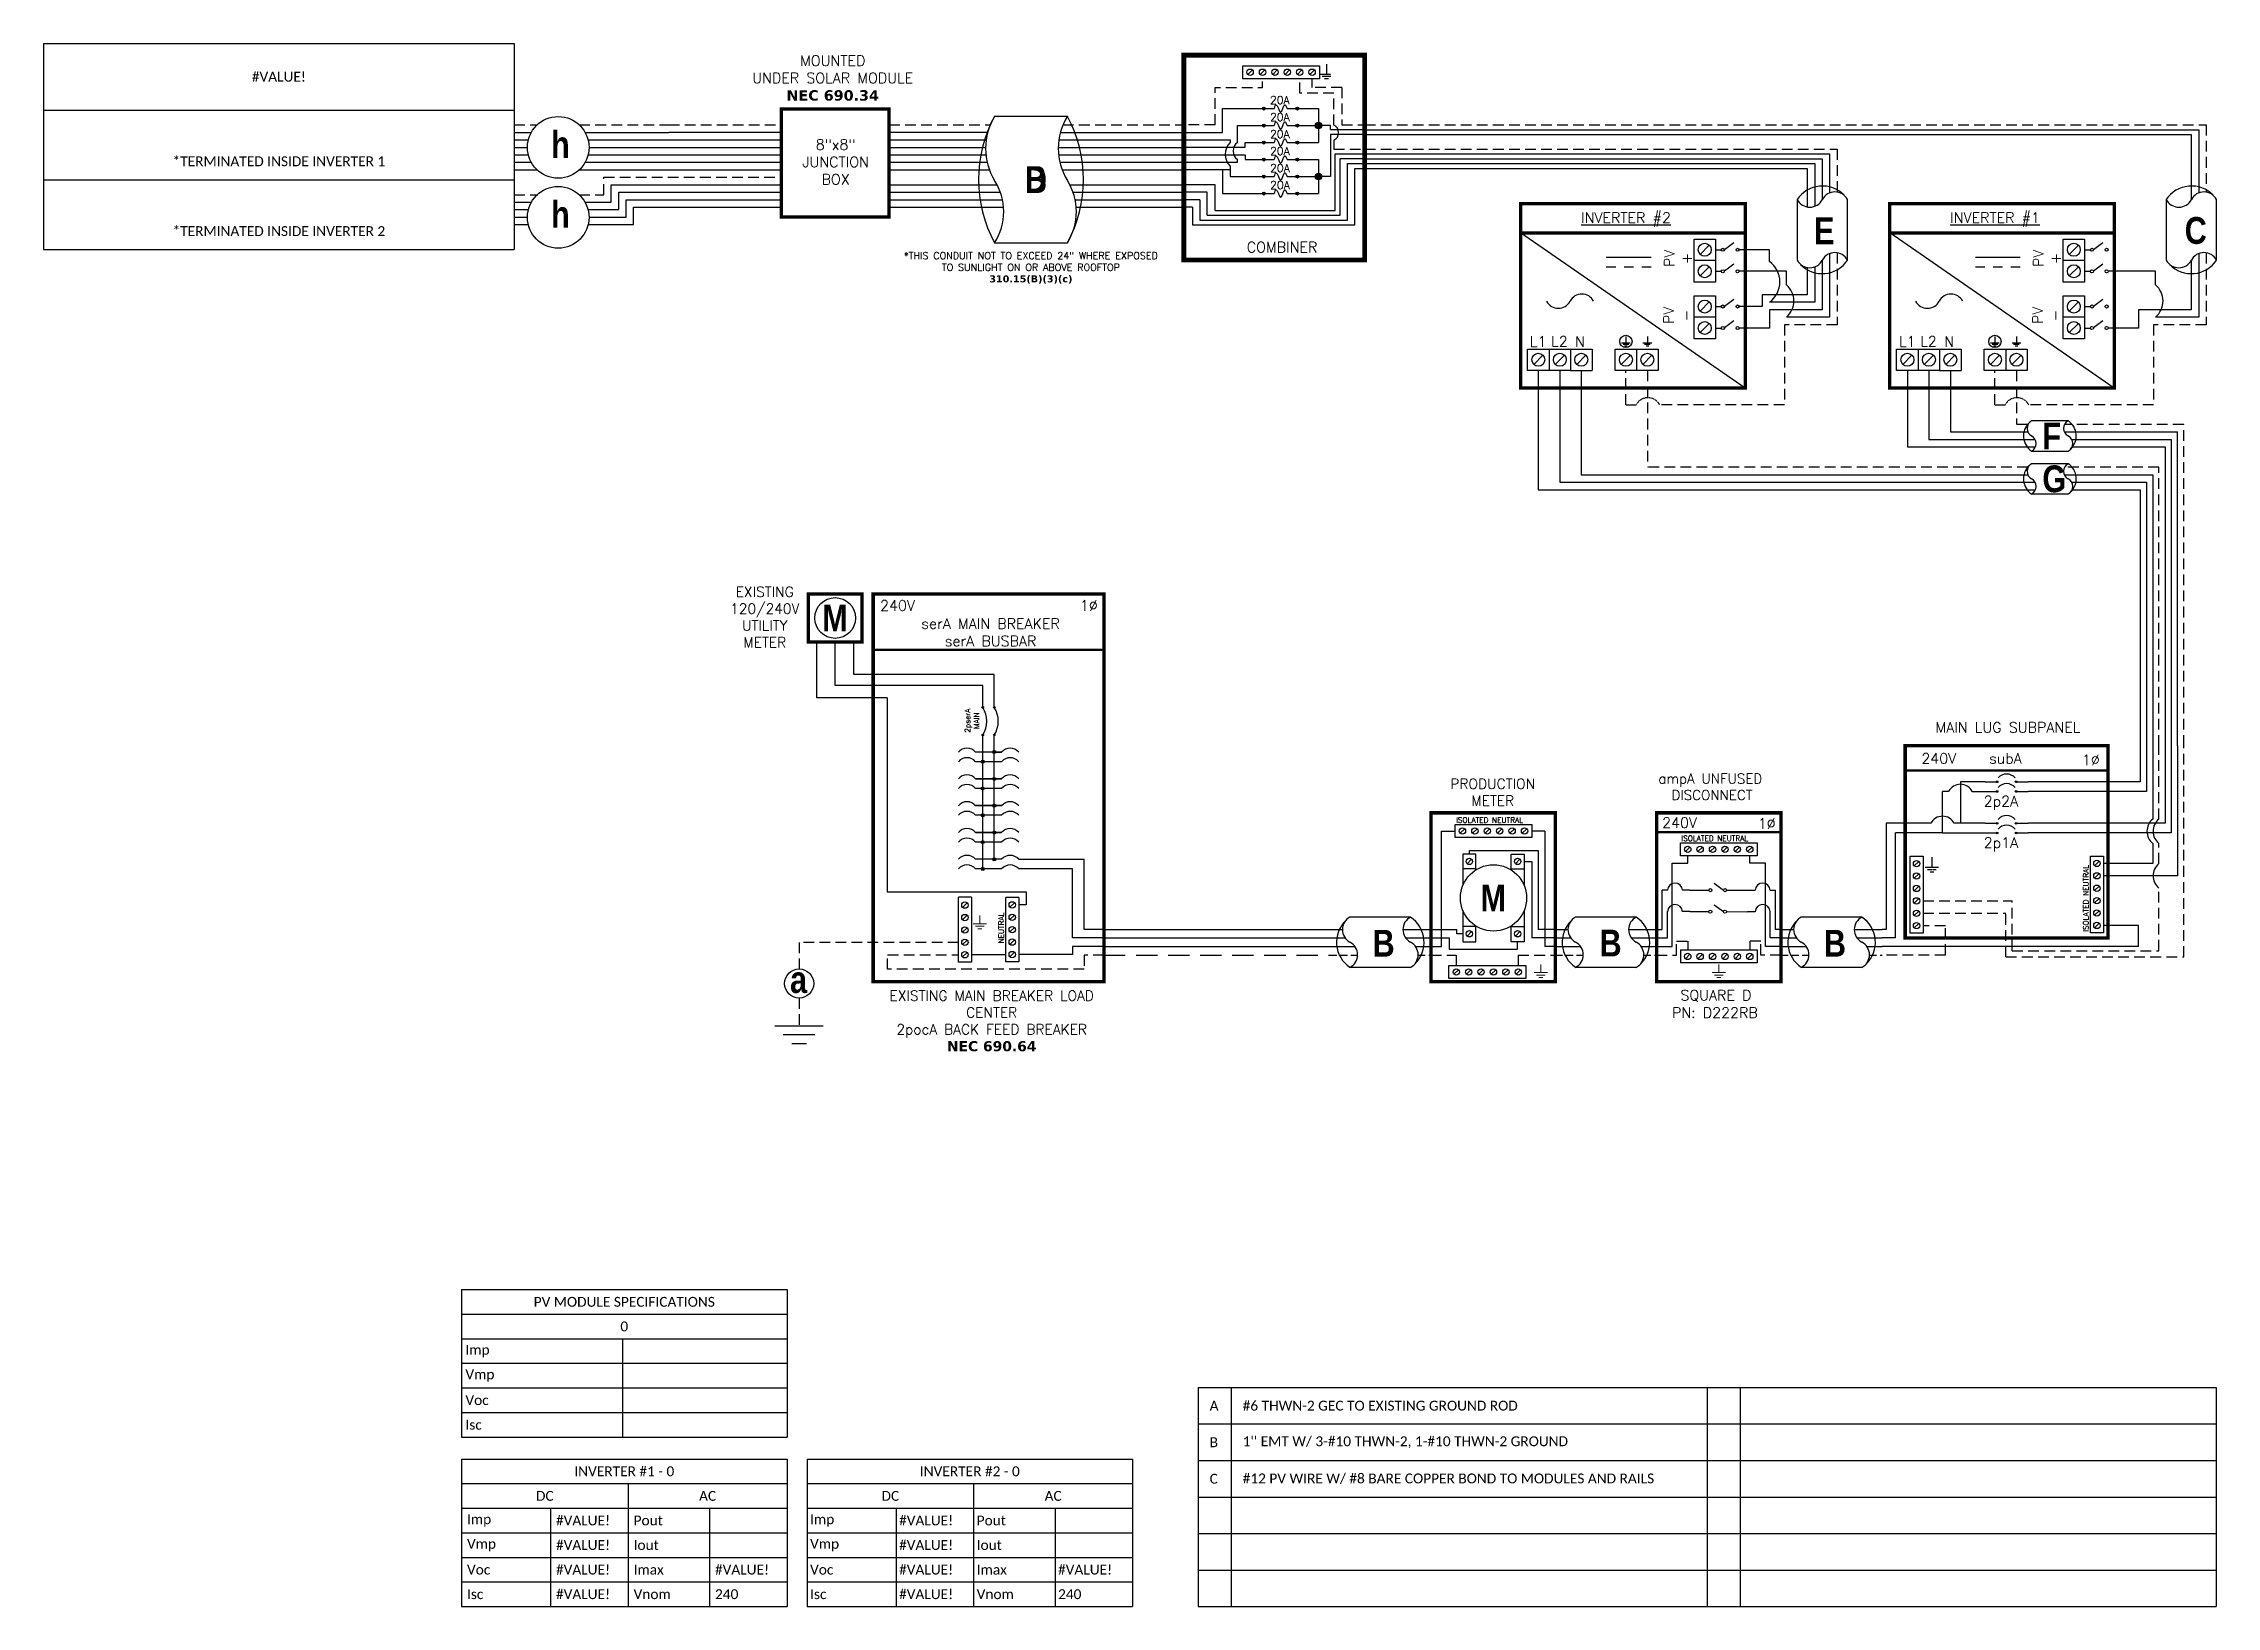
# Model space of a CAD drawing. Header units: feet. Extents: x 21528 to 22290, y 14556 to 15104.
import ezdxf

# ---------------------------------------------------------------- set-up
doc = ezdxf.new("R2010")
doc.units = ezdxf.units.FT
doc.header["$MEASUREMENT"] = 0
doc.linetypes.add('DASHED', pattern=[0.75, 0.5, -0.25])
doc.linetypes.add('HIDDEN', pattern=[0.375, 0.25, -0.125])
for name, color, linetype in [('ONE LINE BLOCKS', 7, 'Continuous'), ('TABLES', 7, 'Continuous'), ('TEXT', 7, 'Continuous'), ('Z - TITLEBLOCK TXT', 7, 'Continuous')]:
    doc.layers.add(name, color=color, linetype=linetype)
doc.styles.add('ONE LINE TXT', font='techb___.ttf')
doc.styles.get("Standard").update_dxf_attribs({"font": 'simplex.shx'})

msp = doc.modelspace()

# ---------------------------------------------------------------- texts
at = {"color": 1, "linetype": 'Continuous'}
for s, p in [('%%UINVERTER #2', (22066.92, 15040.96)), ('%%UINVERTER #1', (22196.36, 15040.96))]:
    msp.add_text(s, height=3.6576, dxfattribs=at).set_placement(p)
at = {"color": 1, "linetype": 'Continuous', "char_height": 9.3833, "attachment_point": 1, "style": 'ONE LINE TXT'}
for s, insert in [('{\\W1;\\C256;B}', (21871.86, 15060.85)), ('{\\W1;\\C256;D}', (21871.86, 15060.85)), ('{\\W1;\\C256;E}', (22148.61, 15042.87)), ('{\\W1;\\C256;C}', (22278.61, 15043)), ('{\\W1;\\C256;F}', (22228.69, 14970.96)), ('{\\W1;\\C256;G}', (22228.69, 14955.93)), ('{\\W1;\\C256;B}', (21993.79, 14793.1)), ('{\\W1;\\C256;B}', (22152.07, 14793.1))]:
    msp.add_mtext_dynamic_manual_height_columns(s, width=0.1385, gutter_width=2.13, heights=[0], dxfattribs=dict(at, insert=insert))
at = {"color": 1, "char_height": 3.658, "attachment_point": 5, "rotation": 90}
for s, width, insert in [('PV +', 2.8378, (22100.89, 15028.52)), ('PV +', 2.8378, (22230.32, 15028.52)), ('PV -', 2.8013, (22100.66, 15008.54)), ('PV -', 2.8013, (22230.09, 15008.54))]:
    msp.add_mtext_dynamic_manual_height_columns(s, width=width, gutter_width=0.75, heights=[0], dxfattribs=dict(at, insert=insert))
at = {"color": 1, "attachment_point": 5}
for s, insert, char_height in [('L1', (22051.87, 14999.39), 3.658), ('L2', (22059.34, 14999.42), 3.658), ('N', (22066.59, 14999.36), 3.66), ('L1', (22181.31, 14999.39), 3.658), ('L2', (22188.77, 14999.42), 3.658), ('N', (22196.02, 14999.36), 3.66)]:
    msp.add_mtext_dynamic_manual_height_columns(s, width=0.1481, gutter_width=0.75, heights=[0], dxfattribs=dict(at, insert=insert, char_height=char_height))
at = {"layer": 'TEXT', "color": 1, "insert": (21873.97, 15025.21), "char_height": 2.4568, "attachment_point": 5}
msp.add_mtext_dynamic_manual_height_columns('*THIS CONDUIT NOT TO EXCEED 24" WHERE EXPOSED TO SUNLIGHT ON OR ABOVE ROOFTOP\\P{\\fVerdana|b1|i0|c0|p34;310.15(B)(3)(c)}', width=94.0946, gutter_width=7.17, heights=[0], dxfattribs=at)
at = {"layer": 'Z - TITLEBLOCK TXT', "color": 1, "linetype": 'Continuous', "char_height": 9.3833, "attachment_point": 1, "style": 'ONE LINE TXT'}
for insert in [(21705.7, 15073.09), (21705.7, 15048.63)]:
    msp.add_mtext_dynamic_manual_height_columns('{\\W1;\\C256;h}', width=0.1385, gutter_width=2.13, heights=[0], dxfattribs=dict(at, insert=insert))

# ---------------------------------------------------------------- blocks, each defined once
blk = doc.blocks.new('combiner_1combined_1passing')
at = {"linetype": 'Continuous'}
h = blk.add_hatch(color=7, dxfattribs=at)
h.dxf.hatch_style = 1
edge = h.paths.add_edge_path()
edge.add_arc((28.02, 53.09), 0.513, 0, 360)
h = blk.add_hatch(color=7, dxfattribs=at)
h.dxf.hatch_style = 1
edge = h.paths.add_edge_path()
edge.add_arc((39.79, 53.09), 0.513, 0, 360)
h = blk.add_hatch(color=7, dxfattribs=at)
h.dxf.hatch_style = 1
edge = h.paths.add_edge_path()
edge.add_arc((28.02, 47.13), 0.513, 0, 360)
h = blk.add_hatch(color=7, dxfattribs=at)
h.dxf.hatch_style = 1
edge = h.paths.add_edge_path()
edge.add_arc((39.79, 47.13), 0.513, 0, 360)
h = blk.add_hatch(color=7, dxfattribs=at)
h.dxf.hatch_style = 1
edge = h.paths.add_edge_path()
edge.add_arc((28.02, 41.17), 0.513, 0, 360)
h = blk.add_hatch(color=7, dxfattribs=at)
h.dxf.hatch_style = 1
edge = h.paths.add_edge_path()
edge.add_arc((39.79, 41.17), 0.513, 0, 360)
h = blk.add_hatch(color=253, dxfattribs=at)
h.dxf.hatch_style = 1
edge = h.paths.add_edge_path()
edge.add_arc((28.02, 35.2), 0.513, 0, 360)
h = blk.add_hatch(color=253, dxfattribs=at)
h.dxf.hatch_style = 1
edge = h.paths.add_edge_path()
edge.add_arc((39.79, 35.2), 0.513, 0, 360)
h = blk.add_hatch(color=253, dxfattribs=at)
h.dxf.hatch_style = 1
edge = h.paths.add_edge_path()
edge.add_arc((28.02, 29.24), 0.513, 0, 360)
h = blk.add_hatch(color=253, dxfattribs=at)
h.dxf.hatch_style = 1
edge = h.paths.add_edge_path()
edge.add_arc((28.02, 23.28), 0.513, 0, 360)
h = blk.add_hatch(color=253, dxfattribs=at)
h.dxf.hatch_style = 1
edge = h.paths.add_edge_path()
edge.add_arc((39.79, 29.24), 0.513, 0, 360)
h = blk.add_hatch(color=253, dxfattribs=at)
h.dxf.hatch_style = 1
edge = h.paths.add_edge_path()
edge.add_arc((39.79, 23.28), 0.513, 0, 360)
at = {"layer": 'ONE LINE BLOCKS', "linetype": 'Continuous'}
h = blk.add_hatch(color=254, dxfattribs=at)
h.dxf.hatch_style = 1
edge = h.paths.add_edge_path()
edge.add_arc((47.2, 47.13), 1.11, 0, 360)
h = blk.add_hatch(color=254, dxfattribs=at)
h.dxf.hatch_style = 1
edge = h.paths.add_edge_path()
edge.add_arc((47.2, 29.24), 1.11, 0, 360)
at = {"color": 1, "linetype": 'Continuous'}
for p, q in [((28.53, 53.09), (31.66, 53.1)), ((28.53, 47.13), (31.66, 47.13)), ((36.16, 53.09), (39.28, 53.09)), ((36.16, 47.13), (39.28, 47.13)), ((28.53, 41.17), (31.66, 41.17)), ((36.16, 41.17), (39.28, 41.17)), ((28.53, 35.21), (31.66, 35.21)), ((36.16, 35.2), (39.28, 35.2)), ((28.53, 29.24), (31.66, 29.25)), ((28.53, 23.28), (31.66, 23.29)), ((36.16, 29.24), (39.28, 29.24)), ((36.16, 23.28), (39.28, 23.28))]:
    blk.add_line(p, q, dxfattribs=at)
at = {"color": 7, "linetype": 'Continuous'}
for p, q in [((51.44, 47.13), (47.2, 47.13)), ((51.44, 45.75), (51.44, 47.13)), ((5.57, 21.14), (5.57, 13.98)), ((5.57, 21.14), (5.57, 14.9)), ((5.57, 18.52), (5.57, 18.52)), ((5.57, 15.9), (5.57, 15.9))]:
    blk.add_line(p, q, dxfattribs=at)
for p, q in [((51.44, 45.75), (63.59, 45.75)), ((53.03, 17.38), (53.03, 37.21)), ((53.03, 37.21), (63.38, 37.21)), ((57.4, 13.98), (57.4, 33.83)), ((57.4, 33.83), (63.38, 33.83)), ((11.01, 17.38), (11.01, 26.39)), ((11.01, 17.38), (53.03, 17.38)), ((5.57, 13.98), (57.4, 13.98))]:
    blk.add_line(p, q)
at = {"color": 253, "linetype": 'Continuous'}
for p, q in [((51.44, 44.15), (51.44, 29.24)), ((51.44, 44.15), (63.38, 44.15)), ((13.56, 31.63), (13.56, 23.28)), ((54.82, 15.68), (54.82, 35.52)), ((54.82, 35.52), (63.38, 35.52)), ((59.98, 12.28), (59.98, 32.13)), ((59.98, 32.13), (63.38, 32.13)), ((8.19, 23.77), (0, 23.77)), ((8.19, 15.68), (8.19, 23.77)), ((8.19, 17.53), (8.19, 23.77)), ((13.56, 23.28), (21.42, 23.28)), ((51.44, 29.24), (47.2, 29.24)), ((2.95, 18.52), (0, 18.52)), ((2.95, 18.52), (2.95, 12.28)), ((2.95, 18.52), (2.95, 12.28)), ((5.57, 21.14), (5.57, 21.14)), ((5.57, 18.52), (5.57, 18.52)), ((8.19, 15.68), (54.82, 15.68)), ((2.95, 12.28), (59.98, 12.28))]:
    blk.add_line(p, q, dxfattribs=at)
at = {"color": 7}
for p, q in [((11.01, 26.39), (0, 26.39)), ((5.57, 21.14), (0, 21.14))]:
    blk.add_line(p, q, dxfattribs=at)
at = {"color": 7, "linetype": 'Continuous', "flags": 128}
for points in [[(0, 44.74), (13.56, 44.74), (13.56, 53.09), (21.42, 53.09)], [(18.8, 41.17), (18.8, 47.13), (21.42, 47.13)], [(21.42, 53.09), (28.02, 53.09)], [(21.42, 47.13), (28.02, 47.13)], [(21.42, 47.13), (28.02, 47.13)], [(39.79, 53.09), (47.2, 53.09)], [(39.79, 47.13), (47.2, 47.13)], [(47.2, 53.09), (47.2, 41.17)], [(0, 39.5), (21.42, 39.5), (21.42, 41.17)], [(21.42, 41.17), (28.02, 41.17)], [(21.42, 41.17), (28.02, 41.17)], [(39.79, 41.17), (47.2, 41.17)], [(0, 34.25), (18.8, 34.25), (18.8, 35.2)]]:
    blk.add_lwpolyline(points, dxfattribs=at)
at = {"color": 253, "linetype": 'Continuous', "flags": 128}
for points in [[(0, 42.12), (16.18, 42.12), (16.18, 41.17)], [(0, 36.87), (21.42, 36.87), (21.42, 35.2)], [(16.18, 31.63), (0, 31.63)], [(16.18, 32.9), (16.18, 29.24), (21.42, 29.24)], [(21.42, 35.2), (28.02, 35.2)], [(21.42, 35.2), (28.02, 35.2)], [(39.79, 35.2), (47.2, 35.2)], [(47.2, 35.2), (47.2, 23.28)], [(21.42, 29.24), (28.02, 29.24)], [(21.42, 29.24), (28.02, 29.24)], [(21.42, 23.28), (28.02, 23.28)], [(39.79, 29.24), (47.2, 29.24)], [(39.79, 23.28), (47.2, 23.28)]]:
    blk.add_lwpolyline(points, dxfattribs=at)
at = {"color": 7, "linetype": 'Continuous'}
for centre in [(28.02, 53.09), (39.79, 53.09), (28.02, 47.13), (39.79, 47.13), (28.02, 41.17), (39.79, 41.17)]:
    blk.add_circle(centre, 0.513, dxfattribs=at)
at = {"color": 253, "linetype": 'Continuous'}
for centre in [(28.02, 35.2), (39.79, 35.2), (28.02, 29.24), (28.02, 23.28), (39.79, 29.24), (39.79, 23.28)]:
    blk.add_circle(centre, 0.513, dxfattribs=at)
at = {"color": 92, "linetype": 'Continuous'}
blk.add_arc((51.34, 44.65), 2.92, 294.94916, 65.05084, dxfattribs=at)
at = {"color": 253, "linetype": 'Continuous'}
blk.add_arc((20.4, 37.03), 5.91, 135.60546, 224.39454, dxfattribs=at)
at = {"color": 7, "linetype": 'Continuous'}
blk.add_arc((20.84, 38.19), 3.61, 124.35666, 235.64334, dxfattribs=at)
at = {"color": 1, "linetype": 'Continuous'}
for points in [[(31.66, 53.1), (32.33, 54.43), (33.91, 51.74), (35.37, 54.43), (36.16, 53.09)], [(31.66, 47.13), (32.33, 48.47), (33.91, 45.78), (35.37, 48.47), (36.16, 47.13)], [(31.66, 41.17), (32.33, 42.51), (33.91, 39.82), (35.37, 42.51), (36.16, 41.17)], [(31.66, 35.21), (32.33, 36.55), (33.91, 33.86), (35.37, 36.55), (36.16, 35.2)], [(31.66, 29.25), (32.33, 30.59), (33.91, 27.9), (35.37, 30.59), (36.16, 29.24)], [(31.66, 23.29), (32.33, 24.63), (33.91, 21.94), (35.37, 24.63), (36.16, 23.28)]]:
    blk.add_spline(points, degree=3, dxfattribs=at)
at = {"layer": 'ONE LINE BLOCKS', "lineweight": 50, "const_width": 1.71}
blk.add_lwpolyline([(63.38, 0), (0, 0), (0, 71.78), (63.38, 71.78)], close=True, dxfattribs=at)
at = {"layer": 'TEXT', "color": 92, "linetype": 'HIDDEN', "ltscale": 15}
for p, q in [((40.61, 58.49), (40.61, 63.56)), ((44.96, 60.48), (44.96, 63.56)), ((52.57, 58.5), (40.61, 58.49)), ((55.4, 60.48), (44.96, 60.48)), ((52.57, 47.29), (52.57, 58.5)), ((55.4, 60.48), (55.4, 47.36)), ((10.94, 47.36), (0, 47.36)), ((55.4, 47.36), (63.38, 47.36)), ((52.57, 42), (52.57, 38.9)), ((52.57, 38.9), (63.38, 38.9))]:
    blk.add_line(p, q, dxfattribs=at)
at = {"layer": 'TEXT', "color": 92, "linetype": 'HIDDEN', "ltscale": 15, "flags": 128}
for points in [[(50.03, 68.68), (50.03, 65.18)], [(10.94, 47.36), (10.94, 60.48), (27.56, 60.48), (27.56, 63.56)], [(47.69, 65.18), (52.37, 65.18)], [(51.56, 64.31), (48.5, 64.31)], [(50.74, 63.45), (49.31, 63.45)]]:
    blk.add_lwpolyline(points, dxfattribs=at)
at = {"layer": 'Z - TITLEBLOCK TXT', "color": 1, "linetype": 'Continuous'}
for p, q in [((20.61, 63.56), (20.61, 68.1)), ((20.61, 68.1), (47.56, 68.1)), ((47.56, 63.56), (20.61, 63.56)), ((47.56, 68.1), (47.56, 63.56))]:
    blk.add_line(p, q, dxfattribs=at)
at = {"layer": 'Z - TITLEBLOCK TXT', "color": 4, "linetype": 'Continuous'}
for p, q in [((23.99, 66.62), (22.42, 65.04)), ((28.35, 66.62), (26.77, 65.04)), ((32.7, 66.62), (31.12, 65.04)), ((37.05, 66.62), (35.47, 65.04)), ((41.4, 66.62), (39.82, 65.04)), ((45.75, 66.62), (44.18, 65.04))]:
    blk.add_line(p, q, dxfattribs=at)
for centre in [(23.21, 65.83), (27.56, 65.83), (31.91, 65.83), (36.26, 65.83), (40.61, 65.83), (44.96, 65.83)]:
    blk.add_circle(centre, 1.11, dxfattribs=at)
at = {"layer": 'Z - TITLEBLOCK TXT', "color": 7, "linetype": 'Continuous'}
for centre in [(47.2, 47.13), (47.2, 47.13), (47.2, 29.24), (47.2, 29.24)]:
    blk.add_circle(centre, 1.11, dxfattribs=at)
at = {"layer": 'TABLES', "color": 1, "linetype": 'Continuous'}
for p in [(30.17, 54.67), (30.18, 48.71), (30.19, 42.75), (30.2, 36.79), (30.22, 30.83), (30.23, 24.87)]:
    blk.add_text('20A', height=2.778, dxfattribs=at).set_placement(p)
at = {"layer": 'TEXT', "color": 1, "insert": (34.41, 4.5), "char_height": 3.658, "attachment_point": 5}
blk.add_mtext_dynamic_manual_height_columns('COMBINER', width=1.1897, gutter_width=7.17, heights=[0], dxfattribs=at)
blk = doc.blocks.new('2inverterSub')
at = {"layer": 'ONE LINE BLOCKS', "linetype": 'Continuous'}
h = blk.add_hatch(color=1, dxfattribs=at)
h.dxf.hatch_style = 1
edge = h.paths.add_edge_path()
edge.add_arc((40.28, 60.73), 0.291, 0, 360)
h = blk.add_hatch(color=1, dxfattribs=at)
h.dxf.hatch_style = 1
edge = h.paths.add_edge_path()
edge.add_arc((46.96, 60.73), 0.291, 0, 360)
h = blk.add_hatch(color=1, dxfattribs=at)
h.dxf.hatch_style = 1
edge = h.paths.add_edge_path()
edge.add_arc((40.28, 57.35), 0.291, 0, 360)
h = blk.add_hatch(color=1, dxfattribs=at)
h.dxf.hatch_style = 1
edge = h.paths.add_edge_path()
edge.add_arc((46.96, 57.35), 0.291, 0, 360)
h = blk.add_hatch(color=1, dxfattribs=at)
h.dxf.hatch_style = 1
edge = h.paths.add_edge_path()
edge.add_arc((40.28, 46.17), 0.291, 0, 360)
h = blk.add_hatch(color=1, dxfattribs=at)
h.dxf.hatch_style = 1
edge = h.paths.add_edge_path()
edge.add_arc((46.96, 46.17), 0.291, 0, 360)
h = blk.add_hatch(color=1, dxfattribs=at)
h.dxf.hatch_style = 1
edge = h.paths.add_edge_path()
edge.add_arc((40.28, 42.79), 0.291, 0, 360)
h = blk.add_hatch(color=1, dxfattribs=at)
h.dxf.hatch_style = 1
edge = h.paths.add_edge_path()
edge.add_arc((46.96, 42.79), 0.291, 0, 360)
at = {"color": 7, "linetype": 'Continuous'}
for p, q in [((90.5, 73.37), (90.5, 60.73)), ((99.2, 73.37), (99.2, 46.17)), ((36.09, 60.73), (27.43, 60.73)), ((27.43, 60.73), (27.43, 46.17)), ((90.5, 60.73), (51.15, 60.73)), ((17.02, 46.17), (1.34, 46.17)), ((1.34, 46.17), (1.34, 9)), ((36.09, 46.17), (25.26, 46.17)), ((99.2, 46.17), (51.15, 46.17)), ((1.34, 9), (0, 9))]:
    blk.add_line(p, q, dxfattribs=at)
at = {"color": 10, "linetype": 'Continuous'}
for p, q in [((92.67, 73.37), (92.67, 57.35)), ((101.37, 73.37), (101.37, 42.79)), ((21.14, 42.79), (21.14, 57.35)), ((23.31, 57.35), (21.14, 57.35)), ((31.55, 57.35), (36.09, 57.35)), ((92.67, 57.35), (51.15, 57.35)), ((21.14, 42.79), (4.63, 42.79)), ((4.63, 6), (4.63, 42.79)), ((21.14, 42.79), (36.09, 42.79)), ((101.37, 42.79), (51.15, 42.79)), ((4.63, 6), (0, 6))]:
    blk.add_line(p, q, dxfattribs=at)
at = {"color": 253, "linetype": 'Continuous'}
for p, q in [((94.85, 73.37), (94.85, 47.66)), ((103.55, 73.37), (103.55, 27.76)), ((94.85, 39.1), (94.85, 32.11)), ((94.85, 32.11), (77.54, 32.11)), ((103.55, 27.76), (77.54, 27.76)), ((89.88, 10.36), (77.54, 10.36)), ((89.88, 3), (89.88, 10.36)), ((89.88, 3), (0, 3))]:
    blk.add_line(p, q, dxfattribs=at)
at = {"color": 10, "linetype": 'Continuous'}
blk.add_arc((27.43, 55.19), 4.65, 27.66392, 152.33608, dxfattribs=at)
at = {"color": 7, "linetype": 'Continuous'}
blk.add_arc((21.14, 44.01), 4.65, 27.66392, 152.33608, dxfattribs=at)
at = {"color": 253, "linetype": 'Continuous'}
blk.add_arc((98.43, 43.38), 5.58, 129.92155, 230.07845, dxfattribs=at)
at = {"layer": 'ONE LINE BLOCKS', "lineweight": 50}
blk.add_line((8.04, 64.67), (79.2, 64.67), dxfattribs=at)
at = {"layer": 'ONE LINE BLOCKS', "lineweight": 50, "const_width": 1.19}
blk.add_lwpolyline([(8.04, 6.01), (8.04, 73.37), (79.2, 73.37), (79.2, 6.01)], close=True, dxfattribs=at)
at = {"layer": 'TEXT', "color": 92, "linetype": 'HIDDEN', "ltscale": 15}
for p, q in [((97.02, 47.66), (97.02, 73.37)), ((105.72, -0.66), (105.72, 73.37)), ((97.02, 32.03), (97.02, 39.1)), ((97.02, 1.52), (97.02, 23.48)), ((14.31, 18.99), (45.6, 18.99)), ((45.6, 1.52), (45.6, 18.99)), ((14.31, 14.64), (43.39, 14.64)), ((22.14, 10.28), (14.31, 10.28)), ((22.14, 0), (22.14, 10.28)), ((43.39, -0.66), (43.39, 14.64)), ((22.14, 0), (0, 0)), ((45.6, 1.52), (97.02, 1.52)), ((43.39, -0.66), (105.72, -0.66))]:
    blk.add_line(p, q, dxfattribs=at)
at = {"layer": 'TEXT', "color": 92, "linetype": 'HIDDEN', "flags": 128}
for points in [[(15.08, 30.76), (19.76, 30.76)], [(17.42, 34.26), (17.42, 30.76)], [(18.95, 29.89), (15.89, 29.89)], [(18.13, 29.02), (16.7, 29.02)]]:
    blk.add_lwpolyline(points, dxfattribs=at)
at = {"layer": 'TEXT', "color": 92, "linetype": 'Continuous', "ltscale": 4}
for centre in [(100.49, 43.38), (100.49, 27.76)]:
    blk.add_arc(centre, 5.51, 129.05896, 230.94104, dxfattribs=at)
at = {"layer": 'Z - TITLEBLOCK TXT', "color": 1, "linetype": 'Continuous'}
for p, q in [((9.77, 7.69), (9.77, 34.63)), ((9.77, 34.63), (14.31, 34.63)), ((14.31, 34.63), (14.31, 7.69)), ((73, 7.76), (73, 34.71)), ((73, 34.71), (77.54, 34.71)), ((77.54, 34.71), (77.54, 7.76)), ((14.31, 7.69), (9.77, 7.69)), ((77.54, 7.76), (73, 7.76))]:
    blk.add_line(p, q, dxfattribs=at)
at = {"layer": 'Z - TITLEBLOCK TXT', "color": 4, "linetype": 'Continuous'}
for p, q in [((12.83, 32.82), (11.25, 31.25)), ((76.06, 32.9), (74.49, 31.32)), ((12.83, 28.47), (11.25, 26.9)), ((12.83, 24.12), (11.25, 22.55)), ((76.06, 28.54), (74.49, 26.97)), ((76.06, 24.19), (74.49, 22.62)), ((12.83, 19.77), (11.25, 18.2)), ((12.83, 15.42), (11.25, 13.85)), ((76.06, 19.84), (74.49, 18.27)), ((76.06, 15.49), (74.49, 13.92)), ((12.83, 11.07), (11.25, 9.5)), ((76.06, 11.14), (74.49, 9.57))]:
    blk.add_line(p, q, dxfattribs=at)
at = {"layer": 'Z - TITLEBLOCK TXT', "color": 1, "linetype": 'Continuous', "flags": 128}
for points in [[(36.09, 60.73), (40.28, 60.73)], [(36.09, 60.73), (40.28, 60.73)], [(36.09, 57.35), (40.28, 57.35)], [(36.09, 57.35), (40.28, 57.35)], [(46.96, 60.73), (51.15, 60.73)], [(46.96, 57.35), (51.15, 57.35)], [(36.09, 46.17), (40.28, 46.17)], [(36.09, 46.17), (40.28, 46.17)], [(46.96, 46.17), (51.15, 46.17)], [(36.09, 42.79), (40.28, 42.79)], [(36.09, 42.79), (40.28, 42.79)], [(46.96, 42.79), (51.15, 42.79)]]:
    blk.add_lwpolyline(points, dxfattribs=at)
at = {"layer": 'Z - TITLEBLOCK TXT', "color": 1, "linetype": 'Continuous'}
for centre in [(40.28, 60.73), (46.96, 60.73), (40.28, 57.35), (46.96, 57.35), (40.28, 46.17), (46.96, 46.17), (40.28, 42.79), (46.96, 42.79)]:
    blk.add_circle(centre, 0.291, dxfattribs=at)
at = {"layer": 'Z - TITLEBLOCK TXT', "color": 4, "linetype": 'Continuous'}
for centre in [(12.04, 32.04), (75.27, 32.11), (12.04, 27.69), (12.04, 23.34), (75.27, 27.76), (75.27, 23.41), (12.04, 18.99), (12.04, 14.64), (75.27, 19.06), (75.27, 14.71), (12.04, 10.28), (75.27, 10.36)]:
    blk.add_circle(centre, 1.11, dxfattribs=at)
at = {"layer": 'Z - TITLEBLOCK TXT', "color": 1, "linetype": 'Continuous'}
for centre in [(43.62, 59.53), (43.62, 56.15), (43.62, 44.97), (43.62, 41.59)]:
    blk.add_arc(centre, 3.93, 40.3392, 139.6608, dxfattribs=at)
at = {"layer": 'TABLES', "color": 1, "linetype": 'Continuous'}
for s, p in [('2p2A', (35.59, 52.11)), ('2p1A', (35.59, 37.55))]:
    blk.add_text(s, height=3.658, dxfattribs=at).set_placement(p)
at = {"layer": 'TABLES', "color": 4, "linetype": 'Continuous'}
blk.add_text('ISOLATED NEUTRAL', height=1.8743, rotation=90, dxfattribs=at).set_placement((72.35, 8.12))
at = {"layer": 'TEXT', "color": 1, "attachment_point": 5}
for s, width, gutter_width, insert, char_height in [('MAIN LUG SUBPANEL ', 62.3984, 7.17, (44.08, 79.8), 3.6576), ('240V', 0.1481, 0.75, (19.83, 68.92), 3.658), ('subA', 0.1481, 0.75, (43.21, 68.92), 3.658), ('1∅', 0.1481, 0.75, (73.19, 68.41), 3.658)]:
    blk.add_mtext_dynamic_manual_height_columns(s, width=width, gutter_width=gutter_width, heights=[0], dxfattribs=dict(at, insert=insert, char_height=char_height))
blk = doc.blocks.new('*T24')
at = {"color": 0, "lineweight": -2, "transparency": 16777216}
for p, q in [((0, 0), (165.11, 0)), ((0, 0), (0, -72.27)), ((165.11, 0), (165.11, -72.27)), ((0, -23.32), (165.11, -23.32)), ((0, -47.8), (165.11, -47.8)), ((0, -72.27), (165.11, -72.27))]:
    blk.add_line(p, q, dxfattribs=at)
at = {"color": 0, "linetype": 'Continuous', "transparency": 16777216, "char_height": 3.4544, "width": 156.9097, "attachment_point": 5}
for s, insert in [('{\\fCalibri|b0|i0|c0;#VALUE!', (82.56, -11.66)), ('{\\fCalibri|b0|i0|c0;^J^J*TERMINATED INSIDE INVERTER 1', (82.56, -35.56)), ('{\\fCalibri|b0|i0|c0;^J^J*TERMINATED INSIDE INVERTER 2', (82.56, -60.03))]:
    blk.add_mtext(s, dxfattribs=dict(at, insert=insert))
blk = doc.blocks.new('*U13')
at = {"color": 7}
for p, q in [((-35.53, 9), (-31.05, 9)), ((-9.81, 9), (0, 9))]:
    blk.add_line(p, q, dxfattribs=at)
at = {"color": 7, "linetype": 'Continuous'}
for p, q in [((-7.14, 13.31), (-28.39, 13.31)), ((-28.39, -4.31), (-7.14, -4.31))]:
    blk.add_line(p, q, dxfattribs=at)
at = {"color": 10}
for p, q in [((-35.53, 6), (-30.11, 6)), ((-8.87, 6), (0, 6))]:
    blk.add_line(p, q, dxfattribs=at)
at = {"color": 253}
for p, q in [((-35.53, 3), (-26.66, 3)), ((-5.41, 3), (0, 3))]:
    blk.add_line(p, q, dxfattribs=at)
at = {"color": 92, "linetype": 'HIDDEN', "ltscale": 10}
for p, q in [((-4.48, 0), (0, 0)), ((-35.53, 0), (-25.72, 0))]:
    blk.add_line(p, q, dxfattribs=at)
at = {"color": 7, "linetype": 'Continuous'}
for centre, start, end in [((-22.54, 4.5), 133.97324, 236.42648), ((-12.99, 4.5), 313.97324, 56.42648)]:
    blk.add_arc(centre, 10.58, start, end, dxfattribs=at)
at = {"linetype": 'Continuous'}
for centre, start, end in [((-26.08, 8.91), 117.66392, 242.33608), ((-4.83, 8.91), 117.66392, 242.33608), ((-30.7, 0.09), 297.66392, 62.33608), ((-9.45, 0.09), 297.66392, 62.33608)]:
    blk.add_arc(centre, 4.98, start, end, dxfattribs=at)
blk = doc.blocks.new('unfusedDisconnect')
at = {"lineweight": 50}
blk.add_line((-43.61, 43.06), (0, 43.06), dxfattribs=at)
at = {"color": 1, "linetype": 'Continuous'}
for p, q in [((-35.27, 34.78), (-35.27, 39.32)), ((-35.27, 39.32), (-8.32, 39.32)), ((-8.32, 39.32), (-8.32, 34.78)), ((-8.32, 34.78), (-35.27, 34.78)), ((-23.43, 25.18), (-20.16, 22.74)), ((-31.89, 22.73), (-25.32, 22.73)), ((-23.43, 17.65), (-20.16, 15.2)), ((-19.08, 22.73), (-11.7, 22.73)), ((-31.89, 15.2), (-25.32, 15.2)), ((-19.08, 15.2), (-11.7, 15.19)), ((-35.27, 1.76), (-8.32, 1.76)), ((-35.27, 1.76), (-35.27, -2.78)), ((-8.32, 1.76), (-8.32, -2.78)), ((-8.32, -2.78), (-35.27, -2.78))]:
    blk.add_line(p, q, dxfattribs=at)
at = {"color": 253, "linetype": 'Continuous'}
for p, q in [((-38.16, 3), (-38.16, 32.17)), ((-38.16, 32.17), (-32.67, 32.17)), ((-32.67, 32.17), (-32.67, 34.78)), ((-10.92, 32.17), (-10.92, 34.78)), ((-5.43, 32.17), (-10.92, 32.17)), ((-5.43, 3), (-5.43, 32.17)), ((-43.61, 3), (-38.16, 3)), ((0, 3), (-5.43, 3))]:
    blk.add_line(p, q, dxfattribs=at)
at = {"color": 4, "linetype": 'Continuous'}
for p, q in [((-31.89, 37.83), (-33.46, 36.26)), ((-27.53, 37.83), (-29.11, 36.26)), ((-23.18, 37.83), (-24.76, 36.26)), ((-18.83, 37.83), (-20.41, 36.26)), ((-14.48, 37.83), (-16.06, 36.26)), ((-10.13, 37.83), (-11.7, 36.26)), ((-31.89, 0.28), (-33.46, -1.3)), ((-27.53, 0.28), (-29.11, -1.3)), ((-23.18, 0.28), (-24.76, -1.3)), ((-18.83, 0.28), (-20.41, -1.3)), ((-14.48, 0.28), (-16.06, -1.3)), ((-10.13, 0.28), (-11.7, -1.3))]:
    blk.add_line(p, q, dxfattribs=at)
at = {"color": 7, "linetype": 'Continuous'}
for p, q in [((-41.66, 9), (-41.66, 22.73)), ((-39.8, 22.73), (-41.66, 22.73)), ((-31.89, 22.73), (-34.52, 22.73)), ((-11.7, 22.73), (-9.07, 22.73)), ((-3.79, 22.73), (-1.93, 22.73)), ((-1.93, 9), (-1.93, 22.73))]:
    blk.add_line(p, q, dxfattribs=at)
at = {"color": 7}
for p, q in [((-43.61, 9), (-41.66, 9)), ((0, 9), (-1.93, 9))]:
    blk.add_line(p, q, dxfattribs=at)
at = {"color": 10, "linetype": 'Continuous'}
for p, q in [((-39.8, 6), (-39.8, 15.2)), ((-31.89, 15.2), (-34.52, 15.2)), ((-11.7, 15.2), (-9.07, 15.2)), ((-3.79, 6), (-3.79, 15.2)), ((-43.61, 6), (-39.8, 6)), ((0, 6), (-3.79, 6))]:
    blk.add_line(p, q, dxfattribs=at)
at = {"color": 92, "linetype": 'HIDDEN', "ltscale": 15}
for p, q in [((-43.61, 0), (-36.58, 0)), ((-36.58, 0), (-36.58, 4.9)), ((-36.58, 4.9), (-32.67, 4.9)), ((-32.67, 4.9), (-32.67, 1.76)), ((-7.01, 4.9), (-10.92, 4.9)), ((-10.92, 4.9), (-10.92, 1.76)), ((-7.01, 0), (-7.01, 4.9)), ((0, 0), (-7.01, 0))]:
    blk.add_line(p, q, dxfattribs=at)
at = {"lineweight": 50, "const_width": 1.19}
blk.add_lwpolyline([(-43.61, -9.34), (-43.61, 49.84), (0, 49.84), (0, -9.34)], close=True, dxfattribs=at)
at = {"color": 92, "linetype": 'Continuous', "lineweight": 5, "ltscale": 0.05, "flags": 128}
for points in [[(-24.14, -6.17), (-19.45, -6.17)], [(-20.27, -7.03), (-23.32, -7.03)], [(-21.8, -3.32), (-21.8, -6.17)], [(-21.08, -7.9), (-22.51, -7.9)]]:
    blk.add_lwpolyline(points, dxfattribs=at)
at = {"color": 4, "linetype": 'Continuous'}
for centre in [(-32.67, 37.05), (-28.32, 37.05), (-23.97, 37.05), (-19.62, 37.05), (-15.27, 37.05), (-10.92, 37.05), (-32.67, -0.51), (-28.32, -0.51), (-23.97, -0.51), (-19.62, -0.51), (-15.27, -0.51), (-10.92, -0.51)]:
    blk.add_circle(centre, 1.11, dxfattribs=at)
at = {"color": 1, "linetype": 'Continuous'}
for centre in [(-24.78, 22.73), (-19.62, 22.73), (-24.78, 15.2), (-19.62, 15.2)]:
    blk.add_circle(centre, 0.541, dxfattribs=at)
at = {"color": 7, "linetype": 'Continuous'}
for centre in [(-37.16, 22.58), (-6.43, 22.58)]:
    blk.add_arc(centre, 2.64, 3.28193, 176.71807, dxfattribs=at)
at = {"color": 10, "linetype": 'Continuous'}
for centre in [(-37.16, 15.04), (-6.43, 15.04)]:
    blk.add_arc(centre, 2.64, 3.28193, 176.71807, dxfattribs=at)
at = {"color": 4, "linetype": 'Continuous'}
blk.add_text('ISOLATED NEUTRAL', height=1.8743, dxfattribs=at).set_placement((-34.91, 39.97))
at = {"color": 1}
for s, width, gutter_width, heights, insert, char_height, attachment_point in [('\\A1;\\pi12.228;ampA UNFUSED \\P\\pi16.834;DISCONNECT', 64.922, 0, [11.89], (-55.21, 63.58), 3.4544, 1), ('240V', 0.1481, 0.75, [0], (-35.55, 46.4), 3.658, 5), ('1∅', 0.1481, 0.75, [0], (-4.98, 46.1), 3.658, 5), ('\\A1;\\pi11.999,t30.287;SQUARE D\\P\\pi9.0377,t27.326;PN: D222RB', 51.6906, 0.203, [45.94], (-47.25, -12.27), 3.6576, 1)]:
    blk.add_mtext_dynamic_manual_height_columns(s, width=width, gutter_width=gutter_width, heights=heights, dxfattribs=dict(at, insert=insert, char_height=char_height, attachment_point=attachment_point))
blk = doc.blocks.new('*U25')
at = {"color": 7}
for name, p in [('unfusedDisconnect', (0, 0)), ('*U13', (-43.61, 0))]:
    blk.add_blockref(name, p, dxfattribs=at)
at = {"layer": 'Z - TITLEBLOCK TXT', "color": 1, "linetype": 'Continuous', "insert": (-63.63, 8.88), "char_height": 9.3833, "attachment_point": 1, "style": 'ONE LINE TXT'}
blk.add_mtext_dynamic_manual_height_columns('{\\W1;\\C256;B}', width=0.1385, gutter_width=2.13, heights=[0], dxfattribs=at)
blk = doc.blocks.new('*U21')
at = {"color": 7}
blk.add_line((-79.14, 9), (0, 9), dxfattribs=at)
at = {"color": 10}
blk.add_line((-79.14, 6), (0, 6), dxfattribs=at)
at = {"color": 253}
blk.add_line((-79.14, 3), (0, 3), dxfattribs=at)
at = {"color": 92, "linetype": 'DASHED', "ltscale": 15}
blk.add_line((-79.14, 0), (0, 0), dxfattribs=at)
blk = doc.blocks.new('productionMeter')
at = {"color": 253, "linetype": 'Continuous'}
for p, q in [((-39.9, 3), (-39.9, 43.45)), ((-39.9, 43.45), (-35.13, 43.45)), ((-3.71, 43.45), (-8.18, 43.45)), ((-3.71, 43.45), (-3.71, 3)), ((-43.61, 3), (-39.9, 3)), ((0, 3), (-3.71, 3))]:
    blk.add_line(p, q, dxfattribs=at)
at = {"color": 1, "linetype": 'Continuous'}
for p, q in [((-35.13, 41.18), (-35.13, 45.72)), ((-35.13, 45.72), (-8.18, 45.72)), ((-8.18, 41.18), (-35.13, 41.18)), ((-8.18, 45.72), (-8.18, 41.18)), ((-32.38, 35.4), (-32.38, 24.5)), ((-27.84, 35.4), (-32.38, 35.4)), ((-27.84, 29.86), (-27.84, 35.4)), ((-15.47, 29.86), (-15.47, 35.4)), ((-15.47, 35.4), (-10.93, 35.4)), ((-10.93, 35.4), (-10.93, 24.5)), ((-27.84, 30.21), (-32.38, 30.21)), ((-15.47, 30.21), (-10.93, 30.21)), ((-32.38, 15.55), (-32.38, 4.64)), ((-10.93, 15.55), (-10.93, 4.64)), ((-27.84, 10.04), (-32.38, 10.04)), ((-27.84, 4.64), (-27.84, 10.18)), ((-15.47, 4.64), (-15.47, 10.18)), ((-15.47, 10.04), (-10.93, 10.04)), ((-32.38, 4.64), (-27.84, 4.64)), ((-10.93, 4.64), (-15.47, 4.64)), ((-37.32, -8.24), (-37.32, -3.7)), ((-37.32, -3.7), (-10.37, -3.7)), ((-10.37, -3.7), (-10.37, -8.24)), ((-10.37, -8.24), (-37.32, -8.24))]:
    blk.add_line(p, q, dxfattribs=at)
at = {"color": 4, "linetype": 'Continuous'}
for p, q in [((-31.74, 44.23), (-33.32, 42.66)), ((-27.39, 44.23), (-28.97, 42.66)), ((-23.04, 44.23), (-24.62, 42.66)), ((-18.69, 44.23), (-20.26, 42.66)), ((-14.34, 44.23), (-15.91, 42.66)), ((-9.99, 44.23), (-11.56, 42.66)), ((-29.33, 33.59), (-30.9, 32.02)), ((-12.41, 33.59), (-13.98, 32.02)), ((-29.33, 8.23), (-30.9, 6.66)), ((-12.41, 8.23), (-13.98, 6.66)), ((-33.93, -5.19), (-35.51, -6.76)), ((-29.58, -5.19), (-31.15, -6.76)), ((-25.23, -5.19), (-26.8, -6.76)), ((-20.88, -5.19), (-22.45, -6.76)), ((-16.53, -5.19), (-18.1, -6.76)), ((-12.18, -5.19), (-13.75, -6.76))]:
    blk.add_line(p, q, dxfattribs=at)
at = {"color": 7}
for p, q in [((-30.11, 35.4), (-30.11, 36.59)), ((-30.11, 36.59), (-5.98, 36.59)), ((-5.98, 36.59), (-5.98, 9)), ((-43.61, 9), (-34.54, 9)), ((-34.54, 7.44), (-34.54, 9)), ((0, 9), (-5.98, 9)), ((-32.38, 7.44), (-34.54, 7.44))]:
    blk.add_line(p, q, dxfattribs=at)
at = {"color": 10, "linetype": 'Continuous'}
for p, q in [((-10.93, 32.81), (-8.25, 32.81)), ((-8.25, 32.81), (-8.25, 6)), ((-43.61, 6), (-37.24, 6)), ((-37.24, 6), (-37.24, 2.05)), ((-37.24, 2.05), (-13.2, 2.05)), ((-13.2, 2.05), (-13.2, 4.64)), ((0, 6), (-8.25, 6))]:
    blk.add_line(p, q, dxfattribs=at)
at = {"color": 92, "linetype": 'HIDDEN', "ltscale": 15}
for p, q in [((-43.61, 0), (-34.72, 0)), ((-12.97, 0), (-12.97, -3.7)), ((-12.97, 0), (0, 0)), ((-34.72, 0), (-34.72, -3.7))]:
    blk.add_line(p, q, dxfattribs=at)
at = {"lineweight": 50, "const_width": 1.19}
blk.add_lwpolyline([(-43.61, -9.34), (-43.61, 49.84), (0, 49.84), (0, -9.34)], close=True, dxfattribs=at)
at = {"color": 92, "linetype": 'Continuous', "lineweight": 5, "ltscale": 0.05, "flags": 128}
for points in [[(-2.7, -6.18), (-7.38, -6.18)], [(-6.57, -7.05), (-3.51, -7.05)], [(-5.04, -3.33), (-5.04, -6.18)], [(-5.76, -7.91), (-4.32, -7.91)]]:
    blk.add_lwpolyline(points, dxfattribs=at)
at = {"color": 4, "linetype": 'Continuous'}
for centre in [(-32.53, 43.45), (-28.18, 43.45), (-23.83, 43.45), (-19.48, 43.45), (-15.13, 43.45), (-10.78, 43.45), (-30.11, 32.81), (-13.2, 32.81), (-30.11, 7.44), (-13.2, 7.44), (-34.72, -5.97), (-30.37, -5.97), (-26.02, -5.97), (-21.67, -5.97), (-17.32, -5.97), (-12.97, -5.97)]:
    blk.add_circle(centre, 1.11, dxfattribs=at)
at = {"linetype": 'Continuous'}
blk.add_circle((-21.65, 20.02), 11.62, dxfattribs=at)
at = {"color": 4, "linetype": 'Continuous'}
blk.add_text('ISOLATED NEUTRAL', height=1.8743, dxfattribs=at).set_placement((-34.77, 46.37))
at = {"color": 253, "linetype": 'Continuous', "style": 'ONE LINE TXT'}
blk.add_text('M', height=9.38, dxfattribs=at).set_placement((-26.21, 15.31))
at = {"color": 1, "insert": (-21.93, 57.08), "char_height": 3.5433, "attachment_point": 5}
blk.add_mtext_dynamic_manual_height_columns('PRODUCTION METER', width=1.3203, gutter_width=7.17, heights=[0], dxfattribs=at)
blk = doc.blocks.new('*U18')
at = {"color": 7}
blk.add_blockref('productionMeter', (0, 0), dxfattribs=at)
blk = doc.blocks.new('breakerPanel')
at = {"linetype": 'Continuous'}
h = blk.add_hatch(color=1, dxfattribs=at)
h.dxf.hatch_style = 1
edge = h.paths.add_edge_path()
edge.add_arc((-42.47, 86.8), 0.291, 0, 360)
h = blk.add_hatch(color=1, dxfattribs=at)
h.dxf.hatch_style = 1
edge = h.paths.add_edge_path()
edge.add_arc((-38.44, 86.8), 0.291, 0, 360)
h = blk.add_hatch(color=1, dxfattribs=at)
h.dxf.hatch_style = 1
edge = h.paths.add_edge_path()
edge.add_arc((-42.47, 77.16), 0.291, 0, 360)
h = blk.add_hatch(color=1, dxfattribs=at)
h.dxf.hatch_style = 1
edge = h.paths.add_edge_path()
edge.add_arc((-38.44, 77.16), 0.291, 0, 360)
h = blk.add_hatch(color=1, dxfattribs=at)
h.dxf.hatch_style = 1
edge = h.paths.add_edge_path()
edge.add_arc((-38.44, 71.16), 0.528, 0, 360)
h = blk.add_hatch(color=1, dxfattribs=at)
h.dxf.hatch_style = 1
edge = h.paths.add_edge_path()
edge.add_arc((-42.47, 67.78), 0.528, 0, 360)
h = blk.add_hatch(color=1, dxfattribs=at)
h.dxf.hatch_style = 1
edge = h.paths.add_edge_path()
edge.add_arc((-38.44, 61.76), 0.528, 0, 360)
h = blk.add_hatch(color=1, dxfattribs=at)
h.dxf.hatch_style = 1
edge = h.paths.add_edge_path()
edge.add_arc((-42.47, 58.38), 0.528, 0, 360)
h = blk.add_hatch(color=1, dxfattribs=at)
h.dxf.hatch_style = 1
edge = h.paths.add_edge_path()
edge.add_arc((-42.47, 48.98), 0.528, 0, 360)
h = blk.add_hatch(color=1, dxfattribs=at)
h.dxf.hatch_style = 1
edge = h.paths.add_edge_path()
edge.add_arc((-38.44, 52.36), 0.528, 0, 360)
h = blk.add_hatch(color=1, dxfattribs=at)
h.dxf.hatch_style = 1
edge = h.paths.add_edge_path()
edge.add_arc((-42.47, 39.58), 0.528, 0, 360)
h = blk.add_hatch(color=1, dxfattribs=at)
h.dxf.hatch_style = 1
edge = h.paths.add_edge_path()
edge.add_arc((-38.44, 42.95), 0.528, 0, 360)
h = blk.add_hatch(color=1, dxfattribs=at)
h.dxf.hatch_style = 1
edge = h.paths.add_edge_path()
edge.add_arc((-42.47, 30.17), 0.528, 0, 360)
h = blk.add_hatch(color=1, dxfattribs=at)
h.dxf.hatch_style = 1
edge = h.paths.add_edge_path()
edge.add_arc((-38.44, 33.55), 0.528, 0, 360)
at = {"color": 155, "true_color": 0x647190}
blk.add_line((-80.92, 126.59), (0, 126.59), dxfattribs=at)
at = {"color": 253, "linetype": 'Continuous'}
for p, q in [((-100.73, 90.2), (-100.73, 109.7)), ((-76.04, 90.2), (-100.73, 90.2)), ((-76.04, 90.2), (-76.04, 22.16)), ((-76.04, 22.16), (-27.25, 22.16)), ((-27.25, 17.57), (-29.89, 17.57)), ((-27.25, 22.16), (-27.25, 17.57)), ((-11.01, 0.16), (-29.89, 0.16)), ((0, 3), (-11.01, 3)), ((-11.01, 3), (-11.01, 0.16))]:
    blk.add_line(p, q, dxfattribs=at)
at = {"color": 10, "linetype": 'Continuous'}
for p, q in [((-94.24, 94.51), (-94.24, 109.7)), ((-42.47, 94.51), (-94.24, 94.51)), ((-42.47, 87.09), (-42.47, 94.51)), ((-42.47, 30.17), (-42.47, 76.87)), ((-35.88, 67.78), (-45.04, 67.78)), ((-35.88, 58.38), (-45.04, 58.38)), ((-35.88, 48.98), (-45.04, 48.98)), ((-35.88, 39.58), (-45.04, 39.58)), ((-35.88, 30.17), (-45.04, 30.17)), ((-10.98, 30.17), (-29.89, 30.17)), ((-10.98, 6), (-10.98, 30.17)), ((0, 6), (-10.98, 6))]:
    blk.add_line(p, q, dxfattribs=at)
at = {"color": 7, "linetype": 'Continuous'}
for p, q in [((-87.75, 98.34), (-87.75, 109.7)), ((-38.44, 98.34), (-87.75, 98.34)), ((-38.44, 87.09), (-38.44, 98.34)), ((-38.44, 61.76), (-38.44, 76.87)), ((-35.88, 71.16), (-45.04, 71.16)), ((-38.44, 71.16), (-35.88, 71.16)), ((-45.04, 61.76), (-35.88, 61.76)), ((-35.88, 61.76), (-45.04, 61.76)), ((-38.44, 52.36), (-38.44, 61.76)), ((-45.04, 52.36), (-35.88, 52.36)), ((-35.88, 52.36), (-45.04, 52.36)), ((-38.44, 42.95), (-38.44, 52.36)), ((-45.04, 42.95), (-35.88, 42.95)), ((-35.88, 42.95), (-45.04, 42.95)), ((-38.44, 33.55), (-38.44, 42.95)), ((-35.88, 33.55), (-45.04, 33.55)), ((-6.96, 9), (-6.96, 33.55))]:
    blk.add_line(p, q, dxfattribs=at)
at = {"lineweight": 50}
blk.add_line((-80.92, 106.95), (0, 106.95), dxfattribs=at)
at = {"color": 7}
for p, q in [((-29.89, 33.55), (-6.96, 33.55)), ((0, 9), (-6.96, 9))]:
    blk.add_line(p, q, dxfattribs=at)
at = {"color": 1, "linetype": 'Continuous'}
for p, q in [((-51.03, -2.51), (-51.03, 20.23)), ((-46.49, 20.23), (-51.03, 20.23)), ((-46.49, 20.23), (-46.49, -2.51)), ((-34.43, -2.43), (-34.43, 20.16)), ((-29.89, 20.16), (-34.43, 20.16)), ((-29.89, 20.16), (-29.89, -2.43)), ((-46.49, -2.51), (-51.03, -2.51)), ((-29.89, -2.43), (-34.43, -2.43))]:
    blk.add_line(p, q, dxfattribs=at)
at = {"color": 4, "linetype": 'Continuous'}
for p, q in [((-47.97, 18.28), (-49.55, 16.71)), ((-31.37, 18.35), (-32.94, 16.78)), ((-47.97, 13.93), (-49.55, 12.36)), ((-47.97, 9.58), (-49.55, 8.01)), ((-31.37, 14), (-32.94, 12.43)), ((-31.37, 9.65), (-32.94, 8.08)), ((-47.97, 5.23), (-49.55, 3.66)), ((-47.97, 0.88), (-49.55, -0.69)), ((-31.37, 5.3), (-32.94, 3.73)), ((-31.37, 0.95), (-32.94, -0.62))]:
    blk.add_line(p, q, dxfattribs=at)
at = {"color": 92, "linetype": 'HIDDEN', "ltscale": 15}
for p, q in [((-51.03, 4.44), (-106.89, 4.44)), ((-106.89, 4.44), (-106.89, -4.87)), ((-75.84, -4.96), (-75.84, 0.09)), ((-75.84, 0.09), (-51.03, 0.09)), ((0, 0), (-6.96, 0)), ((-6.96, -4.96), (-75.84, -4.96)), ((-6.96, 0), (-6.96, -4.96)), ((-106.89, -15.1), (-106.89, -24.84))]:
    blk.add_line(p, q, dxfattribs=at)
at = {"color": 92, "linetype": 'Continuous', "ltscale": 15}
blk.add_line((-34.43, 0.09), (-46.49, 0.09), dxfattribs=at)
at = {"lineweight": 50, "const_width": 1.19}
for points in [[(-103.67, 109.7), (-103.67, 126.59), (-84.82, 126.59), (-84.82, 109.7)], [(-80.92, -9.3), (-80.92, 126.59), (0, 126.59), (0, -9.3)]]:
    blk.add_lwpolyline(points, close=True, dxfattribs=at)
at = {"color": 92, "linetype": 'Continuous', "lineweight": 5, "ltscale": 0.05, "flags": 128}
for points in [[(-45.88, 10.97), (-41.2, 10.97)], [(-42.01, 10.1), (-45.07, 10.1)], [(-42.82, 9.23), (-44.25, 9.23)], [(-43.54, 13.81), (-43.54, 10.97)]]:
    blk.add_lwpolyline(points, dxfattribs=at)
at = {"color": 92, "linetype": 'Continuous', "ltscale": 4, "flags": 128}
for points in [[(-115.37, -24.84), (-98.41, -24.84)], [(-101.35, -27.98), (-112.43, -27.98)], [(-104.29, -31.12), (-109.49, -31.12)]]:
    blk.add_lwpolyline(points, dxfattribs=at)
at = {"linetype": 'Continuous'}
blk.add_circle((-94.24, 118.15), 7.15, dxfattribs=at)
at = {"color": 1, "linetype": 'Continuous'}
for centre, radius in [((-42.47, 86.8), 0.291), ((-38.44, 86.8), 0.291), ((-42.47, 77.16), 0.291), ((-38.44, 77.16), 0.291), ((-38.44, 71.16), 0.528), ((-42.47, 67.78), 0.528), ((-38.44, 61.76), 0.528), ((-42.47, 58.38), 0.528), ((-42.47, 48.98), 0.528), ((-38.44, 52.36), 0.528), ((-42.47, 39.58), 0.528), ((-38.44, 42.95), 0.528), ((-42.47, 30.17), 0.528), ((-38.44, 33.55), 0.528)]:
    blk.add_circle(centre, radius, dxfattribs=at)
at = {"color": 4, "linetype": 'Continuous'}
for centre in [(-48.76, 17.49), (-32.16, 17.57), (-48.76, 13.14), (-48.76, 8.79), (-32.16, 13.21), (-32.16, 8.86), (-48.76, 4.44), (-48.76, 0.09), (-32.16, 4.51), (-32.16, 0.16)]:
    blk.add_circle(centre, 1.11, dxfattribs=at)
at = {"color": 7, "linetype": 'Continuous'}
blk.add_circle((-106.89, -9.99), 5.11, dxfattribs=at)
at = {"color": 1, "linetype": 'Continuous'}
for centre, radius, start, end in [((-50.14, 81.98), 9.06, 327.87082, 32.12918), ((-46.11, 81.98), 9.06, 327.87082, 32.12918), ((-48.03, 68.62), 3.93, 40.3392, 139.6608), ((-48.03, 65.24), 3.93, 40.3392, 139.6608), ((-32.88, 68.62), 3.93, 40.3392, 139.6608), ((-32.88, 65.24), 3.93, 40.3392, 139.6608), ((-48.03, 59.21), 3.93, 40.3392, 139.6608), ((-32.88, 59.21), 3.93, 40.3392, 139.6608), ((-48.03, 55.84), 3.93, 40.3392, 139.6608), ((-48.03, 49.81), 3.93, 40.3392, 139.6608), ((-32.88, 55.84), 3.93, 40.3392, 139.6608), ((-32.88, 49.81), 3.93, 40.3392, 139.6608), ((-48.03, 46.43), 3.93, 40.3392, 139.6608), ((-32.88, 46.43), 3.93, 40.3392, 139.6608), ((-48.03, 40.41), 3.93, 40.3392, 139.6608), ((-48.03, 37.03), 3.93, 40.3392, 139.6608), ((-32.88, 40.41), 3.93, 40.3392, 139.6608), ((-32.88, 37.03), 3.93, 40.3392, 139.6608), ((-48.03, 31.01), 3.93, 40.3392, 139.6608), ((-48.03, 27.63), 3.93, 40.3392, 139.6608), ((-32.88, 31.01), 3.93, 40.3392, 139.6608), ((-32.88, 27.63), 3.93, 40.3392, 139.6608)]:
    blk.add_arc(centre, radius, start, end, dxfattribs=at)
at = {"color": 253, "linetype": 'Continuous', "style": 'ONE LINE TXT'}
blk.add_text('M', height=9.38, dxfattribs=at).set_placement((-98.8, 113.43))
at = {"color": 4, "linetype": 'Continuous'}
blk.add_text('NEUTRAL', height=1.874, rotation=90, dxfattribs=at).set_placement((-35.08, 4.08))
at = {"color": 1, "attachment_point": 5}
for s, width, gutter_width, heights, insert, char_height in [('EXISTING\\P120/240V UTILITY METER', 0.0523, 7.17, [0], (-118.95, 118.48), 3.5433), ('240V', 0.1481, 0.75, [0], (-72.39, 122.54), 3.658), ('1∅', 0.1481, 0.75, [0], (-5.31, 122.54), 3.658), ('serA MAIN BREAKER\\PserA BUSBAR', 72.4998, 0.75, [0], (-39.75, 113.14), 3.6576), ('EXISTING MAIN BREAKER LOAD CENTER\\P2pocA BACK FEED BREAKER\\P{\\fVerdana|b1|i0|c0|p34;NEC 690.64}', 79.2627, 97.94, [154.49], (-39.35, -23.14), 3.5433)]:
    blk.add_mtext_dynamic_manual_height_columns(s, width=width, gutter_width=gutter_width, heights=heights, dxfattribs=dict(at, insert=insert, char_height=char_height))
at = {"color": 4, "linetype": 'Continuous', "insert": (-46.25, 82.15), "char_height": 1.874, "attachment_point": 5, "rotation": 90}
blk.add_mtext_dynamic_manual_height_columns('2pserA\\PMAIN', width=0.1481, gutter_width=0.75, heights=[0], dxfattribs=at)
at = {"color": 1, "linetype": 'Continuous', "insert": (-110.08, -3.93), "char_height": 9.3833, "attachment_point": 1, "style": 'ONE LINE TXT'}
blk.add_mtext_dynamic_manual_height_columns('{\\W1;\\C256;a}', width=0.1385, gutter_width=2.13, heights=[0], dxfattribs=at)
blk = doc.blocks.new('*U17')
at = {"color": 7}
blk.add_blockref('breakerPanel', (0, 0), dxfattribs=at)
blk = doc.blocks.new('*T23')
at = {"linetype": 'ByBlock', "lineweight": -2, "transparency": 16777216}
for p, q in [((0, 0), (357.03, 0)), ((0, 0), (0, -76.8)), ((11.58, 0), (11.58, -76.8)), ((178.51, 0), (178.51, -76.8)), ((190.1, 0), (190.1, -76.8)), ((357.03, 0), (357.03, -76.8)), ((0, -12.8), (357.03, -12.8)), ((0, -25.61), (357.03, -25.61)), ((0, -38.41), (357.03, -38.41)), ((0, -51.22), (357.03, -51.22)), ((0, -64.02), (357.03, -64.02)), ((0, -76.8), (357.03, -76.8))]:
    blk.add_line(p, q, dxfattribs=at)
at = {"color": 0, "linetype": 'Continuous', "transparency": 16777216, "char_height": 3.4544, "attachment_point": 4}
for s, insert, width in [('{\\fCalibri|b0|i0|c0;A', (4.06, -6.4), 3.4544), ('{\\fCalibri|b0|i0|c0;#6 THWN-2 GEC TO EXISTING GROUND ROD', (15.65, -6.4), 158.8026), ('{\\fCalibri|b0|i0|c0;', (182.58, -6.4), 3.4544), ('{\\fCalibri|b0|i0|c0;', (194.16, -6.4), 158.8095), ('{\\fCalibri|b0|i0|c0;B', (4.06, -19.21), 3.4544), ("{\\fCalibri|b0|i0|c0;1'' EMT W/ 3-#10 THWN-2, 1-#10 THWN-2 GROUND", (15.65, -19.21), 158.8026), ('{\\fCalibri|b0|i0|c0;', (182.58, -19.21), 3.4544), ('{\\fCalibri|b0|i0|c0;', (194.16, -19.21), 158.8095), ('{\\fCalibri|b0|i0|c0;C', (4.06, -32.01), 3.4544), ('{\\fCalibri|b0|i0|c0;#12 PV WIRE W/ #8 BARE COPPER BOND TO MODULES AND RAILS', (15.65, -32.01), 158.8026), ('{\\fCalibri|b0|i0|c0;', (182.58, -32.01), 3.4544), ('{\\fCalibri|b0|i0|c0;', (194.16, -32.01), 158.8095), ('{\\fCalibri|b0|i0|c0;', (4.06, -44.82), 3.4544), ('{\\fCalibri|b0|i0|c0;', (15.65, -44.82), 158.8026), ('{\\fCalibri|b0|i0|c0;', (182.58, -44.82), 3.4544), ('{\\fCalibri|b0|i0|c0;', (194.16, -44.82), 158.8095), ('{\\fCalibri|b0|i0|c0;', (4.06, -57.62), 3.4544), ('{\\fCalibri|b0|i0|c0;', (15.65, -57.62), 158.8026), ('{\\fCalibri|b0|i0|c0;', (182.58, -57.62), 3.4544), ('{\\fCalibri|b0|i0|c0;', (194.16, -57.62), 158.8095), ('{\\fCalibri|b0|i0|c0;', (4.06, -70.41), 3.4544), ('{\\fCalibri|b0|i0|c0;', (15.65, -70.41), 158.8026), ('{\\fCalibri|b0|i0|c0;', (182.58, -70.41), 3.4544), ('{\\fCalibri|b0|i0|c0;', (194.16, -70.41), 158.8095)]:
    blk.add_mtext(s, dxfattribs=dict(at, insert=insert, width=width))
blk = doc.blocks.new('8x8box')
at = {"lineweight": 50, "const_width": 1.19}
blk.add_lwpolyline([(37.78, 0), (0, 0), (0, 37.78), (37.78, 37.78)], close=True, dxfattribs=at)
at = {"color": 1, "char_height": 3.6576, "attachment_point": 5}
for s, width, insert in [(' \\PMOUNTED \\PUNDER SOLAR MODULE\\P{\\fVerdana|b1|i0|c0|p34;NEC 690.34}', 73.0127, (18.01, 51.7)), ('8"x8"  JUNCTION BOX ', 0.4767, (19.03, 19.26))]:
    blk.add_mtext_dynamic_manual_height_columns(s, width=width, gutter_width=7.17, heights=[0], dxfattribs=dict(at, insert=insert))
blk = doc.blocks.new('*T26')
at = {"color": 0, "lineweight": -2, "transparency": 16777216}
for p, q in [((0, 0), (114.19, 0)), ((0, 0), (0, -51.7)), ((114.19, 0), (114.19, -51.7)), ((0, -8.62), (114.19, -8.62)), ((58.43, -8.62), (58.43, -51.7)), ((0, -17.23), (114.19, -17.23)), ((31.22, -17.23), (31.22, -51.7)), ((86.98, -17.23), (86.98, -51.7)), ((0, -25.85), (114.19, -25.85)), ((0, -34.47), (114.19, -34.47)), ((0, -43.08), (114.19, -43.08)), ((0, -51.7), (114.19, -51.7))]:
    blk.add_line(p, q, dxfattribs=at)
at = {"color": 0, "linetype": 'Continuous', "transparency": 16777216, "char_height": 3.4544}
for s, insert, width, attachment_point in [('{\\fCalibri|b0|i0|c0;INVERTER #1 - 0', (57.09, -4.31), 110.3293, 5), ('{\\fCalibri|b0|i0|c0;DC', (29.22, -12.93), 54.5755, 5), ('{\\fCalibri|b0|i0|c0;AC', (86.31, -12.93), 51.8976, 5), ('{\\fCalibri|b0|i0|c0;Imp', (1.93, -21.54), 27.3681, 4), ('{\\fCalibri|b0|i0|c0;#VALUE!', (33.15, -21.54), 23.3513, 4), ('{\\fCalibri|b0|i0|c0;Pout', (60.36, -21.54), 24.6902, 4), ('{\\fCalibri|b0|i0|c0;', (88.91, -21.54), 23.3513, 4), ('{\\fCalibri|b0|i0|c0;Vmp', (1.93, -30.16), 27.3681, 4), ('{\\fCalibri|b0|i0|c0;#VALUE!', (33.15, -30.16), 23.3513, 4), ('{\\fCalibri|b0|i0|c0;Iout', (60.36, -30.16), 24.6902, 4), ('{\\fCalibri|b0|i0|c0;', (88.91, -30.16), 23.3513, 4), ('{\\fCalibri|b0|i0|c0;Voc', (1.93, -38.78), 27.3681, 4), ('{\\fCalibri|b0|i0|c0;#VALUE!', (33.15, -38.78), 23.3513, 4), ('{\\fCalibri|b0|i0|c0;Imax', (60.36, -38.78), 24.6902, 4), ('{\\fCalibri|b0|i0|c0;#VALUE!', (88.91, -38.78), 23.3513, 4), ('{\\fCalibri|b0|i0|c0;Isc', (1.93, -47.39), 27.3681, 4), ('{\\fCalibri|b0|i0|c0;#VALUE!', (33.15, -47.39), 23.3513, 4), ('{\\fCalibri|b0|i0|c0;Vnom', (60.36, -47.39), 24.6902, 4), ('{\\fCalibri|b0|i0|c0;240', (88.91, -47.39), 23.3513, 4)]:
    blk.add_mtext(s, dxfattribs=dict(at, insert=insert, width=width, attachment_point=attachment_point))
blk = doc.blocks.new('*T27')
at = {"color": 0, "lineweight": -2, "transparency": 16777216}
for p, q in [((0, 0), (114.19, 0)), ((0, 0), (0, -51.7)), ((114.19, 0), (114.19, -51.7)), ((0, -8.62), (114.19, -8.62)), ((58.43, -8.62), (58.43, -51.7)), ((0, -17.23), (114.19, -17.23)), ((31.22, -17.23), (31.22, -51.7)), ((86.98, -17.23), (86.98, -51.7)), ((0, -25.85), (114.19, -25.85)), ((0, -34.47), (114.19, -34.47)), ((0, -43.08), (114.19, -43.08)), ((0, -51.7), (114.19, -51.7))]:
    blk.add_line(p, q, dxfattribs=at)
at = {"color": 0, "linetype": 'Continuous', "transparency": 16777216, "char_height": 3.4544}
for s, insert, width, attachment_point in [('{\\fCalibri|b0|i0|c0;INVERTER #2 - 0', (57.09, -4.31), 112.0547, 5), ('{\\fCalibri|b0|i0|c0;DC', (29.22, -12.93), 56.3009, 5), ('{\\fCalibri|b0|i0|c0;AC', (86.31, -12.93), 53.623, 5), ('{\\fCalibri|b0|i0|c0;Imp', (1.07, -21.54), 29.0935, 4), ('{\\fCalibri|b0|i0|c0;#VALUE!', (32.29, -21.54), 25.0767, 4), ('{\\fCalibri|b0|i0|c0;Pout', (59.5, -21.54), 26.4156, 4), ('{\\fCalibri|b0|i0|c0;', (88.04, -21.54), 25.0767, 4), ('{\\fCalibri|b0|i0|c0;Vmp', (1.07, -30.16), 29.0935, 4), ('{\\fCalibri|b0|i0|c0;#VALUE!', (32.29, -30.16), 25.0767, 4), ('{\\fCalibri|b0|i0|c0;Iout', (59.5, -30.16), 26.4156, 4), ('{\\fCalibri|b0|i0|c0;', (88.04, -30.16), 25.0767, 4), ('{\\fCalibri|b0|i0|c0;Voc', (1.07, -38.78), 29.0935, 4), ('{\\fCalibri|b0|i0|c0;#VALUE!', (32.29, -38.78), 25.0767, 4), ('{\\fCalibri|b0|i0|c0;Imax', (59.5, -38.78), 26.4156, 4), ('{\\fCalibri|b0|i0|c0;#VALUE!', (88.04, -38.78), 25.0767, 4), ('{\\fCalibri|b0|i0|c0;Isc', (1.07, -47.39), 29.0935, 4), ('{\\fCalibri|b0|i0|c0;#VALUE!', (32.29, -47.39), 25.0767, 4), ('{\\fCalibri|b0|i0|c0;Vnom', (59.5, -47.39), 26.4156, 4), ('{\\fCalibri|b0|i0|c0;240', (88.04, -47.39), 25.0767, 4)]:
    blk.add_mtext(s, dxfattribs=dict(at, insert=insert, width=width, attachment_point=attachment_point))
blk = doc.blocks.new('*T28')
at = {"color": 0, "lineweight": -2, "transparency": 16777216}
for p, q in [((0, 0), (114.19, 0)), ((0, 0), (0, -51.69)), ((114.19, 0), (114.19, -51.69)), ((0, -8.62), (114.19, -8.62)), ((0, -17.23), (114.19, -17.23)), ((56.41, -17.23), (56.41, -51.69)), ((0, -25.85), (114.19, -25.85)), ((0, -34.46), (114.19, -34.46)), ((0, -43.08), (114.19, -43.08)), ((0, -51.69), (114.19, -51.69))]:
    blk.add_line(p, q, dxfattribs=at)
at = {"color": 0, "linetype": 'Continuous', "transparency": 16777216, "char_height": 3.4544}
for s, insert, width, attachment_point in [('{\\fCalibri|b0|i0|c0;PV MODULE SPECIFICATIONS', (57.09, -4.31), 111.433, 5), ('{\\fCalibri|b0|i0|c0;0', (57.09, -12.92), 111.433, 5), ('{\\fCalibri|b0|i0|c0;Imp', (1.38, -21.54), 53.6551, 4), ('{\\fCalibri|b0|i0|c0;', (57.78, -21.54), 55.0254, 4), ('{\\fCalibri|b0|i0|c0;Vmp', (1.38, -30.15), 53.6551, 4), ('{\\fCalibri|b0|i0|c0;', (57.78, -30.15), 55.0254, 4), ('{\\fCalibri|b0|i0|c0;Voc', (1.38, -38.77), 53.6551, 4), ('{\\fCalibri|b0|i0|c0;Isc', (1.38, -47.39), 53.6551, 4), ('{\\fCalibri|b0|i0|c0;', (57.78, -38.77), 55.0254, 4), ('{\\fCalibri|b0|i0|c0;', (57.78, -47.39), 55.0254, 4)]:
    blk.add_mtext(s, dxfattribs=dict(at, insert=insert, width=width, attachment_point=attachment_point))

# ---------------------------------------------------------------- linework, layer by layer
at = {"color": 7, "linetype": 'Continuous'}
for p, q in [((21886.76, 15078.32), (21861.27, 15078.32)), ((21692.8, 15072.69), (21698.76, 15072.69)), ((21692.8, 15067.45), (21697.4, 15067.45)), ((21717.65, 15072.69), (21746.95, 15072.69)), ((21719.01, 15067.45), (21746.95, 15067.45)), ((21746.95, 15072.72), (21786.47, 15072.72)), ((21746.95, 15067.45), (21786.47, 15067.45)), ((21824.25, 15072.72), (21858.83, 15072.72)), ((21824.25, 15067.45), (21858.07, 15067.45)), ((21883.57, 15067.45), (21927.64, 15067.45)), ((21884.32, 15072.7), (21927.65, 15072.7)), ((21991.03, 15073.62), (22283.53, 15073.62)), ((22283.53, 15073.62), (22283.53, 15051.46)), ((21692.8, 15062.21), (21698.74, 15062.21)), ((21717.67, 15062.21), (21786.47, 15062.21)), ((21824.25, 15062.21), (21858.63, 15062.21)), ((21884.12, 15062.21), (21927.65, 15062.21)), ((21991.03, 15065.17), (22154.1, 15065.17)), ((21991.03, 15061.78), (22148.86, 15061.78)), ((22148.86, 15061.78), (22148.86, 15046.79)), ((22154.1, 15065.17), (22154.1, 15051.46)), ((21726.8, 15048.22), (21726.8, 15054.36)), ((21726.8, 15054.36), (21786.47, 15054.36)), ((21824.25, 15054.34), (21862.13, 15054.34)), ((21887.62, 15054.34), (21927.72, 15054.34)), ((21692.8, 15048.22), (21698.79, 15048.22)), ((21717.62, 15048.22), (21726.8, 15048.22)), ((21732.05, 15042.98), (21732.05, 15049.1)), ((21732.05, 15049.1), (21786.47, 15049.1)), ((21824.25, 15049.1), (21864.03, 15049.1)), ((21889.52, 15049.1), (21927.65, 15049.1)), ((22142.72, 15049.15), (22142.72, 15027.9)), ((22160.35, 15027.9), (22160.35, 15049.15)), ((22272.15, 15049.15), (22272.15, 15027.9)), ((22289.78, 15027.9), (22289.78, 15049.15)), ((21692.8, 15042.98), (21697.4, 15042.98)), ((21719.01, 15042.98), (21732.05, 15042.98)), ((22124.49, 14983.05), (22045.71, 15037.42)), ((22253.92, 14983.05), (22175.15, 15037.42)), ((21861.27, 15033.99), (21886.76, 15033.99)), ((22091.54, 15028.81), (22075.77, 15028.81)), ((22132.97, 15031.54), (22122.34, 15031.54)), ((22132.97, 15027.43), (22132.97, 15031.54)), ((22154.1, 15030.22), (22154.1, 15007.88)), ((22220.97, 15028.81), (22205.2, 15028.81)), ((22283.53, 15030.22), (22283.53, 15007.88)), ((22079.07, 15025.4), (22075.77, 15025.4)), ((22085.3, 15025.4), (22082.01, 15025.4)), ((22091.54, 15025.4), (22088.24, 15025.4)), ((22138.93, 15024), (22122.34, 15024)), ((22138.93, 15019.28), (22138.93, 15024)), ((22148.86, 15025.55), (22148.86, 15013.12)), ((22208.5, 15025.4), (22205.2, 15025.4)), ((22214.73, 15025.4), (22211.44, 15025.4)), ((22220.97, 15025.4), (22217.67, 15025.4)), ((22268.36, 15024), (22251.77, 15024)), ((22268.36, 15019.28), (22268.36, 15024)), ((22148.86, 15013.12), (22132.97, 15013.12)), ((22154.1, 15007.88), (22138.93, 15007.88)), ((22283.53, 15007.88), (22268.36, 15007.88)), ((22051.93, 14989.21), (22051.93, 14947.39)), ((22181.36, 14989.21), (22181.36, 14962.42)), ((22237.74, 14971.57), (22224.93, 14971.57)), ((22181.36, 14962.42), (22226.29, 14962.42)), ((22224.93, 14960.94), (22237.74, 14960.94)), ((22239.1, 14962.42), (22271.74, 14962.42)), ((22271.74, 14962.42), (22271.74, 14857.67)), ((22237.74, 14956.55), (22224.93, 14956.55)), ((22051.93, 14947.39), (22226.29, 14947.39)), ((22224.93, 14945.92), (22237.74, 14945.92)), ((22239.1, 14947.39), (22263.04, 14947.39)), ((22263.04, 14947.39), (22263.04, 14857.67))]:
    msp.add_line(p, q, dxfattribs=at)
at = {"color": 92, "linetype": 'HIDDEN', "ltscale": 15}
for p, q in [((21991.03, 15075.32), (22286.15, 15075.32)), ((22286.15, 15075.32), (22286.15, 15051.75)), ((21991.03, 15066.86), (22156.72, 15066.86)), ((22156.72, 15066.86), (22156.72, 15051.75)), ((22156.72, 15030.51), (22156.72, 15005.26)), ((22286.15, 15030.51), (22286.15, 15005.26)), ((22156.72, 15005.26), (22138.22, 15005.26)), ((22138.22, 15005.26), (22138.22, 14977.18)), ((22286.15, 15005.26), (22267.65, 15005.26)), ((22267.65, 15005.26), (22267.65, 14977.18)), ((22082.64, 14977.18), (22082.64, 14989.21)), ((22090.17, 14989.21), (22090.17, 14955.28)), ((22212.07, 14977.18), (22212.07, 14989.21)), ((22219.6, 14989.21), (22219.6, 14970.31)), ((22082.64, 14977.18), (22086.24, 14977.18)), ((22138.22, 14977.18), (22094.48, 14977.18)), ((22212.07, 14977.18), (22215.67, 14977.18)), ((22267.65, 14977.18), (22223.91, 14977.18)), ((22223.66, 14970.31), (22219.6, 14970.31)), ((22278.26, 14970.31), (22236.47, 14970.31)), ((22278.26, 14857.67), (22278.26, 14970.31)), ((22223.66, 14955.28), (22090.17, 14955.28)), ((22269.56, 14955.28), (22236.47, 14955.28)), ((22269.56, 14857.67), (22269.56, 14955.28))]:
    msp.add_line(p, q, dxfattribs=at)
at = {"color": 253, "linetype": 'Continuous'}
for p, q in [((21692.8, 15070.07), (21697.72, 15070.07)), ((21718.69, 15070.07), (21746.95, 15070.07)), ((21746.95, 15070.07), (21786.47, 15070.07)), ((21824.25, 15070.07), (21858.28, 15070.07)), ((21883.78, 15070.07), (21927.65, 15070.07)), ((21991.03, 15071.93), (22280.91, 15071.93)), ((22280.91, 15071.93), (22280.91, 15049.05)), ((21692.8, 15064.83), (21697.71, 15064.83)), ((21692.8, 15059.59), (21700.77, 15059.59)), ((21715.64, 15059.59), (21786.47, 15059.59)), ((21718.7, 15064.83), (21746.95, 15064.83)), ((21746.95, 15064.83), (21786.47, 15064.83)), ((21824.25, 15064.83), (21858.19, 15064.83)), ((21824.25, 15059.59), (21859.42, 15059.59)), ((21883.68, 15064.83), (21927.65, 15064.83)), ((21884.91, 15059.59), (21927.65, 15059.59)), ((21991.03, 15063.47), (22151.48, 15063.47)), ((21991.03, 15060.08), (22146.24, 15060.08)), ((22146.24, 15060.08), (22146.24, 15046.56)), ((22151.48, 15063.47), (22151.48, 15049.05)), ((21729.43, 15056.95), (21729.43, 15056.96)), ((21729.43, 15045.6), (21729.43, 15051.72)), ((21729.43, 15051.72), (21786.47, 15051.72)), ((21824.25, 15051.72), (21863.28, 15051.72)), ((21888.78, 15051.72), (21927.65, 15051.72)), ((21692.8, 15045.6), (21697.74, 15045.6)), ((21718.67, 15045.6), (21729.43, 15045.6)), ((21734.67, 15040.36), (21734.67, 15046.48)), ((21734.67, 15046.48), (21786.47, 15046.48)), ((21824.25, 15046.48), (21864.41, 15046.48)), ((21889.9, 15046.48), (21927.65, 15046.48)), ((21692.8, 15040.36), (21697.7, 15040.36)), ((21718.71, 15040.36), (21734.67, 15040.36)), ((22146.24, 15025.32), (22146.24, 15015.75)), ((22151.48, 15027.8), (22151.48, 15010.5)), ((22280.91, 15027.8), (22280.91, 15010.5)), ((22146.24, 15015.75), (22130.4, 15015.75)), ((22130.4, 15015.75), (22130.4, 15011.64)), ((22130.4, 15011.64), (22122.23, 15011.64)), ((22151.48, 15010.5), (22133.02, 15010.5)), ((22133.02, 15010.5), (22133.02, 15004.11)), ((22280.91, 15010.5), (22262.45, 15010.5)), ((22262.45, 15010.5), (22262.45, 15004.11)), ((22133.02, 15004.11), (22122.34, 15004.11)), ((22262.45, 15004.11), (22251.77, 15004.11)), ((22067, 14989.21), (22067, 14952.65)), ((22196.43, 14989.21), (22196.43, 14967.68)), ((22196.43, 14967.68), (22223.59, 14967.68)), ((22236.4, 14967.68), (22276.09, 14967.68)), ((22276.09, 14857.67), (22276.09, 14967.68)), ((22067, 14952.65), (22223.59, 14952.65)), ((22236.4, 14952.65), (22267.39, 14952.65)), ((22267.39, 14952.65), (22267.39, 14857.67))]:
    msp.add_line(p, q, dxfattribs=at)
at = {"color": 1, "linetype": 'Continuous'}
for p, q in [((22106.53, 15020.23), (22106.53, 15035.3)), ((22106.53, 15035.3), (22114.06, 15035.3)), ((22106.53, 15020.23), (22106.53, 15035.3)), ((22114.06, 15035.3), (22114.06, 15020.23)), ((22114.06, 15035.3), (22114.06, 15027.77)), ((22114.06, 15031.54), (22116.1, 15031.54)), ((22120.49, 15034), (22117.23, 15031.55)), ((22235.96, 15020.23), (22235.96, 15035.3)), ((22235.96, 15035.3), (22243.5, 15035.3)), ((22235.96, 15020.23), (22235.96, 15035.3)), ((22243.5, 15035.3), (22243.5, 15020.23)), ((22243.5, 15035.3), (22243.5, 15027.77)), ((22243.5, 15031.54), (22245.53, 15031.54)), ((22249.92, 15034), (22246.66, 15031.55)), ((22114.06, 15027.77), (22106.53, 15027.77)), ((22114.06, 15024), (22116.1, 15024)), ((22120.49, 15026.46), (22117.23, 15024.02)), ((22243.5, 15027.77), (22235.96, 15027.77)), ((22243.5, 15024), (22245.53, 15024)), ((22249.92, 15026.46), (22246.66, 15024.02)), ((22114.06, 15020.23), (22106.53, 15020.23)), ((22106.53, 15000.34), (22106.53, 15015.41)), ((22106.53, 15015.41), (22114.06, 15015.41)), ((22114.06, 15015.41), (22114.06, 15007.87)), ((22120.49, 15014.1), (22117.23, 15011.66)), ((22243.5, 15020.23), (22235.96, 15020.23)), ((22235.96, 15000.34), (22235.96, 15015.41)), ((22235.96, 15015.41), (22243.5, 15015.41)), ((22243.5, 15015.41), (22243.5, 15007.87)), ((22249.92, 15014.1), (22246.66, 15011.66)), ((22114.06, 15007.87), (22106.53, 15007.87)), ((22114.06, 15011.64), (22116.1, 15011.64)), ((22114.06, 15007.87), (22114.06, 15000.34)), ((22120.49, 15006.57), (22117.23, 15004.12)), ((22243.5, 15007.87), (22235.96, 15007.87)), ((22243.5, 15011.64), (22245.53, 15011.64)), ((22243.5, 15007.87), (22243.5, 15000.34)), ((22249.92, 15006.57), (22246.66, 15004.12)), ((22114.06, 15000.34), (22106.53, 15000.34)), ((22114.06, 15004.11), (22116.1, 15004.11)), ((22243.5, 15000.34), (22235.96, 15000.34)), ((22243.5, 15004.11), (22245.53, 15004.11)), ((22048.16, 14996.75), (22063.23, 14996.75)), ((22048.16, 14989.21), (22048.16, 14996.75)), ((22048.16, 14996.75), (22055.7, 14996.75)), ((22055.7, 14996.75), (22055.7, 14989.21)), ((22063.23, 14996.75), (22063.23, 14989.21)), ((22063.23, 14996.75), (22070.77, 14996.75)), ((22070.77, 14996.75), (22070.77, 14989.21)), ((22078.87, 14996.75), (22093.94, 14996.75)), ((22078.87, 14989.21), (22078.87, 14996.75)), ((22078.87, 14996.75), (22086.41, 14996.75)), ((22086.41, 14996.75), (22086.41, 14989.21)), ((22093.94, 14996.75), (22093.94, 14989.21)), ((22177.6, 14996.75), (22192.66, 14996.75)), ((22177.6, 14989.21), (22177.6, 14996.75)), ((22177.6, 14996.75), (22185.13, 14996.75)), ((22185.13, 14996.75), (22185.13, 14989.21)), ((22192.66, 14996.75), (22192.66, 14989.21)), ((22192.66, 14996.75), (22200.2, 14996.75)), ((22200.2, 14996.75), (22200.2, 14989.21)), ((22208.3, 14996.75), (22223.37, 14996.75)), ((22208.3, 14989.21), (22208.3, 14996.75)), ((22208.3, 14996.75), (22215.84, 14996.75)), ((22215.84, 14996.75), (22215.84, 14989.21)), ((22223.37, 14996.75), (22223.37, 14989.21)), ((22063.23, 14989.21), (22048.16, 14989.21)), ((22063.23, 14989.21), (22070.77, 14989.21)), ((22093.94, 14989.21), (22078.87, 14989.21)), ((22192.66, 14989.21), (22177.6, 14989.21)), ((22192.66, 14989.21), (22200.2, 14989.21)), ((22223.37, 14989.21), (22208.3, 14989.21))]:
    msp.add_line(p, q, dxfattribs=at)
at = {"color": 4, "linetype": 'Continuous'}
for p, q in [((22111.9, 15033.14), (22108.69, 15029.93)), ((22241.34, 15033.14), (22238.12, 15029.93)), ((22111.9, 15025.61), (22108.69, 15022.39)), ((22241.34, 15025.61), (22238.12, 15022.39)), ((22111.9, 15013.25), (22108.69, 15010.03)), ((22241.34, 15013.25), (22238.12, 15010.03)), ((22111.9, 15005.71), (22108.69, 15002.5)), ((22241.34, 15005.71), (22238.12, 15002.5)), ((22053.54, 14994.59), (22050.32, 14991.37)), ((22061.07, 14994.59), (22057.86, 14991.37)), ((22068.61, 14994.59), (22065.39, 14991.37)), ((22084.25, 14994.59), (22081.03, 14991.37)), ((22091.78, 14994.59), (22088.57, 14991.37)), ((22182.97, 14994.59), (22179.76, 14991.37)), ((22190.5, 14994.59), (22187.29, 14991.37)), ((22198.04, 14994.59), (22194.82, 14991.37)), ((22213.68, 14994.59), (22210.46, 14991.37)), ((22221.21, 14994.59), (22218, 14991.37))]:
    msp.add_line(p, q, dxfattribs=at)
at = {"color": 10, "linetype": 'Continuous'}
for p, q in [((22059.47, 14989.21), (22059.47, 14950.02)), ((22188.9, 14989.21), (22188.9, 14965.05)), ((22188.9, 14965.05), (22226.16, 14965.05)), ((22238.98, 14965.05), (22273.91, 14965.05)), ((22273.91, 14965.05), (22273.91, 14857.67)), ((22059.47, 14950.02), (22226.16, 14950.02)), ((22238.98, 14950.02), (22265.21, 14950.02)), ((22265.21, 14950.02), (22265.21, 14857.67))]:
    msp.add_line(p, q, dxfattribs=at)
at = {"lineweight": 50, "const_width": 1.19}
for points in [[(22045.71, 14983.05), (22045.71, 15047.7), (22124.49, 15047.7), (22124.49, 14983.05)], [(22045.71, 15037.42), (22045.71, 15047.7), (22124.49, 15047.7), (22124.49, 15037.42)], [(22175.15, 14983.05), (22175.15, 15047.7), (22253.92, 15047.7), (22253.92, 14983.05)], [(22175.15, 15037.42), (22175.15, 15047.7), (22253.92, 15047.7), (22253.92, 15037.42)]]:
    msp.add_lwpolyline(points, close=True, dxfattribs=at)
at = {"color": 92, "linetype": 'Continuous', "flags": 128}
for points in [[(22081.1, 14998.86), (22084.17, 14998.86)], [(22083.64, 14998.29), (22081.63, 14998.29)], [(22082.64, 15001.15), (22082.64, 14998.86)], [(22088.63, 14998.86), (22091.71, 14998.86)], [(22091.17, 14998.29), (22089.17, 14998.29)], [(22090.17, 15001.15), (22090.17, 14998.86)], [(22210.53, 14998.86), (22213.6, 14998.86)], [(22213.07, 14998.29), (22211.06, 14998.29)], [(22212.07, 15001.15), (22212.07, 14998.86)], [(22218.07, 14998.86), (22221.14, 14998.86)], [(22220.61, 14998.29), (22218.6, 14998.29)], [(22219.61, 15001.15), (22219.6, 14998.86)], [(22083.11, 14997.72), (22082.17, 14997.72)], [(22090.64, 14997.72), (22089.7, 14997.72)]]:
    msp.add_lwpolyline(points, dxfattribs=at)
at = {"color": 92, "linetype": 'HIDDEN', "flags": 128}
for points in [[(22212.54, 14997.72), (22211.6, 14997.72)], [(22220.07, 14997.72), (22219.13, 14997.72)]]:
    msp.add_lwpolyline(points, dxfattribs=at)
at = {"color": 7, "linetype": 'Continuous'}
for centre in [(21708.21, 15067.43), (21708.21, 15042.91)]:
    msp.add_circle(centre, 10.81, dxfattribs=at)
at = {"color": 4, "linetype": 'Continuous'}
for centre in [(22110.3, 15031.54), (22239.73, 15031.54), (22110.3, 15024), (22239.73, 15024), (22110.3, 15011.64), (22239.73, 15011.64), (22110.3, 15004.11), (22239.73, 15004.11), (22051.93, 14992.98), (22059.47, 14992.98), (22067, 14992.98), (22082.64, 14992.98), (22090.17, 14992.98), (22181.36, 14992.98), (22188.9, 14992.98), (22196.43, 14992.98), (22212.07, 14992.98), (22219.6, 14992.98)]:
    msp.add_circle(centre, 2.27, dxfattribs=at)
at = {"color": 1, "linetype": 'Continuous'}
for centre in [(22116.64, 15031.54), (22121.8, 15031.54), (22246.08, 15031.54), (22251.23, 15031.54), (22116.64, 15024), (22121.8, 15024), (22246.08, 15024), (22251.23, 15024), (22116.64, 15011.64), (22121.8, 15011.64), (22246.08, 15011.64), (22251.23, 15011.64), (22116.64, 15004.11), (22121.8, 15004.11), (22246.08, 15004.11), (22251.23, 15004.11)]:
    msp.add_circle(centre, 0.541, dxfattribs=at)
at = {"color": 92, "linetype": 'Continuous'}
for centre in [(22082.64, 14999.41), (22212.07, 14999.41)]:
    msp.add_circle(centre, 2.17, dxfattribs=at)
at = {"color": 7, "linetype": 'Continuous'}
for centre, radius, start, end in [((21901.96, 15056.15), 46.34, 151.41999, 208.58001), ((21846.07, 15056.15), 46.34, 331.41999, 28.58001), ((22151.53, 15043.3), 10.58, 43.97324, 146.42648), ((22280.97, 15043.3), 10.58, 43.97324, 146.42648), ((22151.53, 15033.75), 10.58, 223.97324, 326.42648), ((22280.97, 15033.75), 10.58, 223.97324, 326.42648), ((22228.45, 14966.26), 6.38, 133.97324, 236.42648), ((22234.21, 14966.26), 6.38, 313.97324, 56.42648), ((22228.45, 14951.23), 6.38, 133.97324, 236.42648), ((22234.21, 14951.23), 6.38, 313.97324, 56.42648)]:
    msp.add_arc(centre, radius, start, end, dxfattribs=at)
at = {"linetype": 'Continuous'}
for centre, radius, start, end in [((22155.94, 15046.84), 4.98, 27.66392, 152.33608), ((22285.37, 15046.84), 4.98, 27.66392, 152.33608), ((22147.13, 15051.46), 4.98, 207.66392, 332.33608), ((22276.56, 15051.46), 4.98, 207.66392, 332.33608), ((22155.94, 15025.59), 4.98, 27.66392, 152.33608), ((22285.37, 15025.59), 4.98, 27.66392, 152.33608), ((22127.84, 15020.28), 8.8, 305.65052, 54.34948), ((22147.13, 15030.21), 4.98, 207.66392, 332.33608), ((22276.56, 15030.21), 4.98, 207.66392, 332.33608), ((22058.95, 15015.68), 4.65, 207.66392, 332.33608), ((22067.19, 15011.36), 4.65, 27.66392, 152.33608), ((22134.16, 15013.58), 7.43, 309.93385, 50.06615), ((22188.38, 15015.68), 4.65, 207.66392, 332.33608), ((22196.62, 15011.36), 4.65, 27.66392, 152.33608), ((22263.59, 15013.58), 7.43, 309.93385, 50.06615), ((22226.32, 14968.92), 3, 117.66392, 242.33608), ((22239.13, 14968.92), 3, 117.66392, 242.33608), ((22223.53, 14963.6), 3, 297.66392, 62.33608), ((22236.35, 14963.6), 3, 297.66392, 62.33608), ((22226.32, 14953.89), 3, 117.66392, 242.33608), ((22239.13, 14953.89), 3, 117.66392, 242.33608), ((22223.53, 14948.58), 3, 297.66392, 62.33608), ((22236.35, 14948.58), 3, 297.66392, 62.33608)]:
    msp.add_arc(centre, radius, start, end, dxfattribs=at)
at = {"color": 92, "linetype": 'HIDDEN', "ltscale": 0.3}
for centre in [(22090.36, 14975.02), (22219.79, 14975.02)]:
    msp.add_arc(centre, 4.65, 27.66392, 152.33608, dxfattribs=at)
at = {"layer": 'TEXT', "color": 92, "linetype": 'HIDDEN', "ltscale": 15}
for p, q in [((21692.8, 15075.32), (21700.84, 15075.32)), ((21715.6, 15075.32), (21746.95, 15075.32)), ((21746.95, 15075.32), (21786.47, 15075.32)), ((21824.25, 15075.32), (21859.77, 15075.32)), ((21885.22, 15075.32), (21927.65, 15075.32)), ((21724.18, 15056.95), (21786.47, 15056.96)), ((21724.18, 15050.84), (21724.18, 15056.95)), ((21692.8, 15050.84), (21701.03, 15050.84)), ((21715.54, 15050.84), (21724.18, 15050.84))]:
    msp.add_line(p, q, dxfattribs=at)
at = {"layer": 'Z - TITLEBLOCK TXT', "linetype": 'Continuous'}
for centre, radius, start, end in [((21879.47, 15067.07), 21.4, 148.26587, 211.73413), ((21904.96, 15067.07), 21.4, 148.26587, 211.73413), ((21844.25, 15044.9), 20.22, 327.33247, 32.66753), ((21869.74, 15044.9), 20.22, 327.33247, 32.66753)]:
    msp.add_arc(centre, radius, start, end, dxfattribs=at)

# ---------------------------------------------------------------- block references
for name, p in [('*T24', (21527.69, 15103.86)), ('*T28', (21674.29, 14666.99)), ('*T23', (21932.61, 14632.68)), ('*T26', (21674.29, 14607.58)), ('*T27', (21795.47, 14607.58))]:
    msp.add_blockref(name, p)
at = {"color": 7}
for name, p in [('8x8box', (21786.47, 15043.07)), ('combiner_1combined_1passing', (21927.65, 15027.96)), ('*U17', (21899.59, 14784.29)), ('2inverterSub', (22172.54, 14784.29)), ('*U18', (22057.87, 14784.29)), ('*U25', (22137.01, 14784.29)), ('*U21', (21978.73, 14784.29)), ('*U13', (22014.26, 14784.29)), ('*U13', (22172.54, 14784.29))]:
    msp.add_blockref(name, p, dxfattribs=at)

msp.set_redraw_order([(e.dxf.handle, doc.entitydb.next_handle()) for e in msp.query("TEXT MTEXT ATTDEF DIMENSION ARC_DIMENSION")])  # texts and dimensions are drawn at this point

doc.saveas('drawing.dxf')
